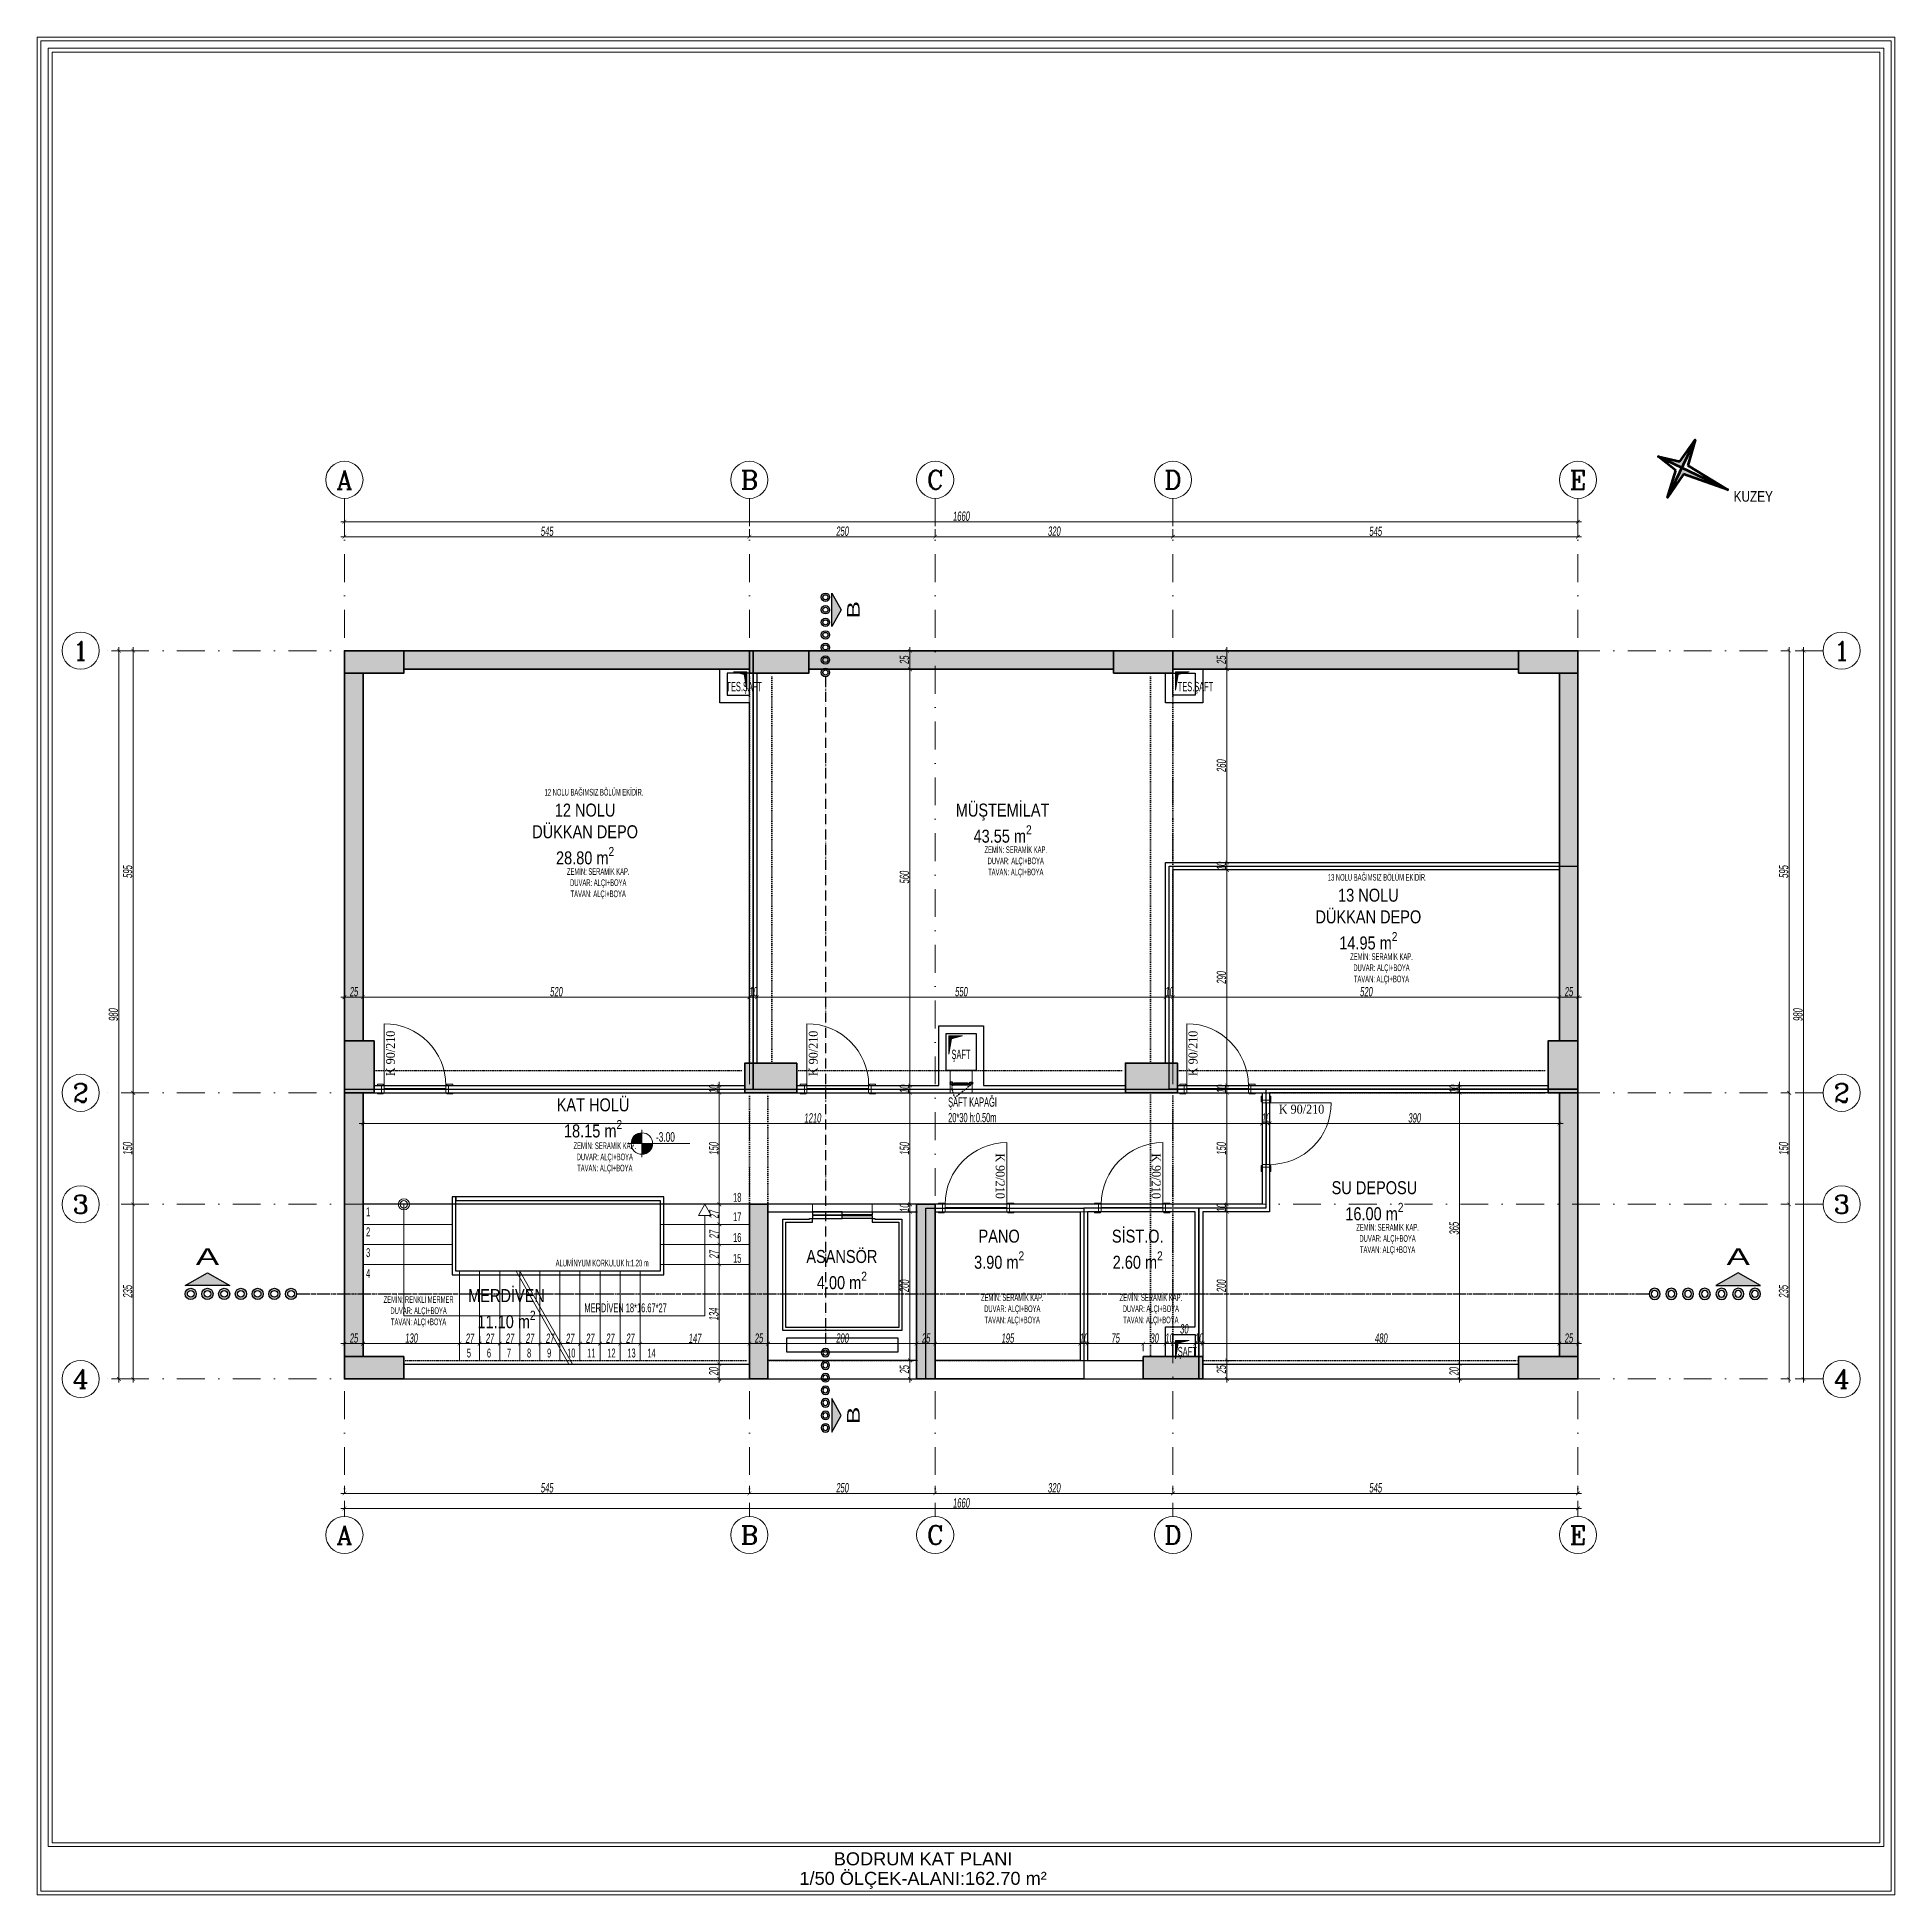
# Model space of a CAD drawing. Header units: millimetres. Extents: x -2145 to 33996, y -835 to 2363.
# Drawn here: x 6346 to 8846, y -835 to 1665 of the extents above; entities that cross this region are included whole.
import ezdxf
from ezdxf.enums import TextEntityAlignment as Align

# ---------------------------------------------------------------- set-up
doc = ezdxf.new("R2010")
doc.units = ezdxf.units.MM
for name, pattern in [('101_TA_921_251_SEC_500&200$0${ Origin Line }', [0]), ('ACAD_ISO06W100', [36, 24, -3, 0, -3, 0, -3, 0, -3]), ('DASHDOT', [1, 0.5, -0.25, 0, -0.25]), ('DOT', [0.25, 0, -0.25]), ('KESIK', [0.325, 0.2, -0.125])]:
    doc.linetypes.add(name, pattern=pattern)
doc.layers.add('ALAN', color=3, linetype='Continuous', lineweight=25, plot=False)
for name, color, linetype, lineweight in [('arcCGDM_antet', 85, 'Continuous', 20), ('EMSAL HESAP', 1, 'Continuous', 30), ('NET_AKS', 251, 'DASHDOT', 9), ('NET_AKS_YAZI', 31, 'DASHDOT', 9), ('NET_DUVAR', 150, 'Continuous', 18), ('NET_KAPI', 35, 'Continuous', 15), ('NET_KESİT_ÇİZİGİSİ', 1, 'Continuous', 30), ('NET_KOLON_TARAMA', 8, 'Continuous', 0), ('NET_MERDİVEN', 212, 'Continuous', 13), ('NET_PLAN_KOT', 100, 'Continuous', 0), ('NET_TAŞIYICI', 1, 'Continuous', 35), ('NET_ÖLÇÜ İÇ', 54, 'Continuous', 9), ('NET_ÖLÇÜ_AKS', 31, 'Continuous', 15), ('T-INCE', 254, 'Continuous', 0)]:
    doc.layers.add(name, color=color, linetype=linetype, lineweight=lineweight)
for name, color, linetype in [('m_doğrama_aluminyum', 105, 'Continuous'), ('Merdiven', 7, 'Continuous'), ('NET_KİRİŞ', 253, 'DOT'), ('NET_POZ', 41, 'Continuous'), ('T-GOR-5', 33, 'Continuous'), ('T-MAH-AD', 7, 'Continuous'), ('text', 7, 'Continuous')]:
    doc.layers.add(name, color=color, linetype=linetype)
doc.styles.add('ARIALTR', font='arial.ttf', dxfattribs={"width": 0.8, "height": 22.5})
doc.styles.add('ARıAL', font='arial.ttf', dxfattribs={"width": 0.7})
doc.styles.add('BODRUM', font='swisscl.ttf', dxfattribs={"width": 0.8, "oblique": 5})
doc.styles.add('DIN', font='arial.ttf', dxfattribs={"width": 0.6})
doc.styles.get("Standard").update_dxf_attribs({"font": 'arial.ttf'})
doc.styles.add('TAks_2', font='ROMANC', dxfattribs={"height": 5})
doc.styles.add('TGS SAYILAR', font='times.ttf', dxfattribs={"width": 0.7})
doc.dimstyles.new('olcu-50', dxfattribs={"dimscale": 0, "dimtxt": 12.5, "dimasz": 5, "dimexe": 10, "dimexo": 10, "dimgap": 1, "dimtad": 1, "dimdec": 1, "dimzin": 12, "dimtxsty": 'BODRUM', "dimblk": 'ARCHTICK', "dimcen": 8, "dimdle": 5, "dimclrd": 256, "dimclre": 256, "dimclrt": 256, "dimadec": 0, "dimazin": 2, "dimtfac": 1, "dimtdec": 1, "dimtix": 1, "dimtmove": 0, "dimatfit": 3, "dimldrblk": 'ARCHTICK', "dimfxl": 15, "dimfxlon": 1, "dimlwd": -1, "dimlwe": -1, "dimarcsym": 0})

msp = doc.modelspace()

# ---------------------------------------------------------------- texts
at = {"layer": 'NET_POZ', "width": 0.5}
for s, height, p in [('TES.ŞAFT', 12.5, (7273.55, 785.12)), ('TES.ŞAFT', 12.5, (7880.92, 785.12)), ('ŞAFT', 12.5, (7576.5, 290.12)), ('ALUMİNYUM KORKULUK h:1.20 m', 9, (7043.77, 11.01)), ('ŞAFT', 12.5, (7880.92, -109.8))]:
    msp.add_text(s, height=height, dxfattribs=at).set_placement(p)
at = {"layer": 'NET_POZ', "style": 'TGS SAYILAR', "width": 0.9}
for rotation, p in [(90, (6827.44, 267.09)), (90, (7396.44, 267.09)), (90, (7907.44, 267.09)), (270, (7636.02, 163.21)), (270, (7846.02, 163.21))]:
    msp.add_text('K 90/210', height=12, rotation=rotation, dxfattribs=at).set_placement(p)
msp.add_text('K 90/210', height=12, dxfattribs=at).set_placement((8016.96, 216.65))
at = {"layer": 'NET_POZ', "transparency": 33554687, "width": 0.5}
for s, p in [('18', (7282.54, 97.96)), ('1', (6788.62, 78.55)), ('17', (7282.54, 71.96)), ('2', (6788.62, 51.55)), ('16', (7282.54, 43.96)), ('3', (6788.62, 23.55)), ('15', (7282.54, 15.96)), ('4', (6788.62, -4.45)), ('MERDİVEN 18*16.67*27', (7082.39, -50.68)), ('5', (6924.22, -111.51)), ('6', (6951.22, -111.51)), ('7', (6978.22, -111.51)), ('8', (7005.22, -111.51)), ('9', (7032.22, -111.51)), ('10', (7059.22, -111.51)), ('11', (7086.22, -111.51)), ('12', (7113.22, -111.51)), ('13', (7140.22, -111.51)), ('14', (7167.22, -111.51))]:
    msp.add_text(s, height=12, dxfattribs=at).set_placement(p)
at = {"layer": 'NET_POZ'}
for s, insert, char_height, width, attachment_point in [('{\\W0.5;12 NOLU BAĞIMSIZ BÖLÜM EKİDİR.}', (7095.33, 644.55), 9, 115.3778, 8), ('{\\W0.5;ZEMİN: SERAMİK KAP.\\PDUVAR: ALÇI+BOYA\\PTAVAN: ALÇI+BOYA}', (7662.93, 534.55), 9, 105.1157, 8), ('{\\W0.5;ZEMİN: SERAMİK KAP.\\PDUVAR: ALÇI+BOYA\\PTAVAN: ALÇI+BOYA}', (7101.06, 505.18), 9, 105.1157, 8), ('{\\W0.5;13 NOLU BAĞIMSIZ BÖLÜM EKİDİR.}', (8149.41, 530.04), 9, 115.3778, 8), ('{\\W0.5;ZEMİN: SERAMİK KAP.\\PDUVAR: ALÇI+BOYA\\PTAVAN: ALÇI+BOYA}', (8155.15, 390.67), 9, 105.1157, 8), ('{\\W0.5;ŞAFT KAPAĞI\\P20*30 h:0.50m }', (7571.97, 238.41), 12.5, 88.7071, 1), ('{\\W0.5;ZEMİN: SERAMİK KAP.\\PDUVAR: ALÇI+BOYA\\PTAVAN: ALÇI+BOYA}', (7109.9, 177.9), 9, 105.1157, 2), ('{\\W0.5;ZEMİN: SERAMİK KAP.\\PDUVAR: ALÇI+BOYA\\PTAVAN: ALÇI+BOYA}', (8163.3, 26.4), 9, 105.1157, 8), ('{\\W0.5;ZEMİN: SERAMİK KAP.\\PDUVAR: ALÇI+BOYA\\PTAVAN: ALÇI+BOYA}', (7658.26, -68.2), 9, 105.1157, 8), ('{\\W0.5;ZEMİN: SERAMİK KAP.\\PDUVAR: ALÇI+BOYA\\PTAVAN: ALÇI+BOYA}', (7844.76, -68.2), 9, 105.1157, 8), ('{\\W0.5;ZEMİN: RENKLİ MERMER \\PDUVAR: ALÇI+BOYA\\PTAVAN: ALÇI+BOYA}', (6859.28, -29.04), 9, 105.1157, 2)]:
    msp.add_mtext(s, dxfattribs=dict(at, insert=insert, char_height=char_height, width=width, attachment_point=attachment_point))
at = {"layer": 'T-MAH-AD', "style": 'ARIALTR'}
for s, insert, char_height, width, attachment_point in [('KUZEY', (8655.45, 1039.96), 14.175, 155.0103, 8), ('KUZEY', (8655.45, 1039.96), 14.175, 155.0103, 8), ('\\A1;12 NOLU DÜKKAN DEPO\\P28.80 m{\\H0.7x;\\S2^ ;}', (7083.36, 633.89), 17.5, 158.0306, 2), ('\\A1;MÜŞTEMİLAT\\P43.55 m{\\H0.7x;\\S2^ ;}', (7645.23, 633.89), 17.5, 121.1216, 2), ('\\A1;13 NOLU DÜKKAN DEPO\\P14.95 m{\\H0.7x;\\S2^ ;}', (8137.45, 519.38), 17.5, 158.0306, 2), ('\\A1;KAT HOLÜ\\P18.15 m{\\H0.7x;\\S2^ ;}', (7094.06, 184.35), 17.5, 103.6096, 8), ('\\A1;SU DEPOSU\\P16.00 m{\\H0.7x;\\S2^ ;}', (8145.59, 125.74), 17.5, 161.7497, 2), ('\\A1;PANO\\P3.90 m{\\H0.7x;\\S2^ ;}', (7640.56, 60.5), 17.5, 121.1216, 2), ('\\A1;SİST.O.\\P2.60 m{\\H0.7x;\\S2^ ;}', (7827.06, 60.5), 17.5, 121.1216, 2), ('\\A1;ASANSÖR\\P4.00 m{\\H0.7x;\\S2^ ;}', (7428.93, -19.74), 17.5, 121.1216, 8), ('\\A1;MERDİVEN\\P11.10 m{\\H0.7x;\\S2^ ;}', (6977.63, -72.33), 17.5, 103.6096, 8)]:
    msp.add_mtext(s, dxfattribs=dict(at, insert=insert, char_height=char_height, width=width, attachment_point=attachment_point))
at = {"layer": 'text', "linetype": 'Continuous', "insert": (7538.23, -777.46), "char_height": 17.5, "width": 396.5028, "attachment_point": 2, "line_spacing_factor": 0.9}
msp.add_mtext('\\A1;BODRUM KAT PLANI\\P1/50 ÖLÇEK-ALANI:162.70 m²', dxfattribs=at)

# ---------------------------------------------------------------- blocks, each defined once
blk = doc.blocks.new('İŞRT - KES YER')
at = {"layer": 'NET_KESİT_ÇİZİGİSİ'}
h = blk.add_hatch(color=251, dxfattribs=at)
h.dxf.hatch_style = 1
h.paths.add_polyline_path([(0, 0), (40, -23.1), (-40, -23.1)])
h = blk.add_hatch(color=256, dxfattribs=at)
h.dxf.hatch_style = 1
h.paths.add_polyline_path([(160, -38.1, -1), (140, -38.1, -1)])
h.paths.add_polyline_path([(144, -38.1, 1), (156, -38.1, 1)], flags=16)
h.paths.add_polyline_path([(130, -38.1, -1), (110, -38.1, -1)])
h.paths.add_polyline_path([(114, -38.1, 1), (126, -38.1, 1)], flags=16)
h.paths.add_polyline_path([(100, -38.1, -1), (80, -38.1, -1)])
h.paths.add_polyline_path([(84, -38.1, 1), (96, -38.1, 1)], flags=16)
h.paths.add_polyline_path([(70, -38.1, -1), (50, -38.1, -1)])
h.paths.add_polyline_path([(54, -38.1, 1), (66, -38.1, 1)], flags=16)
h.paths.add_polyline_path([(40, -38.1, -1), (20, -38.1, -1)])
h.paths.add_polyline_path([(24, -38.1, 1), (36, -38.1, 1)], flags=16)
h.paths.add_polyline_path([(10, -38.1, -1), (-10, -38.1, -1)])
h.paths.add_polyline_path([(-6, -38.1, 1), (6, -38.1, 1)], flags=16)
h.paths.add_polyline_path([(-20, -38.1, -1), (-40, -38.1, -1)])
h.paths.add_polyline_path([(-36, -38.1, 1), (-24, -38.1, 1)], flags=16)
blk.add_lwpolyline([(0, 0), (40, -23.1), (-40, -23.1)], close=True, dxfattribs=at)
for centre, radius in [((-30, -38.1), 10), ((-30, -38.1), 6), ((0, -38.1), 10), ((0, -38.1), 6), ((30, -38.1), 10), ((30, -38.1), 6), ((60, -38.1), 10), ((60, -38.1), 6), ((90, -38.1), 10), ((90, -38.1), 6), ((120, -38.1), 10), ((120, -38.1), 6), ((150, -38.1), 10), ((150, -38.1), 6)]:
    blk.add_circle(centre, radius, dxfattribs=at)
blk = doc.blocks.new('*U1585')
at = {"layer": 'NET_KESİT_ÇİZİGİSİ', "linetype": 'ACAD_ISO06W100'}
blk.add_lwpolyline([(2626.7, 0), (200, 0)], dxfattribs=at)
at = {"layer": 'NET_KESİT_ÇİZİGİSİ'}
blk.add_blockref('İŞRT - KES YER', (40, 38.1), dxfattribs=at)
at = {"layer": 'NET_KESİT_ÇİZİGİSİ', "xscale": -1}
blk.add_blockref('İŞRT - KES YER', (2786.7, 38.1), dxfattribs=at)
at = {"layer": 'NET_KESİT_ÇİZİGİSİ', "style": 'ARıAL', "width": 1.5}
for tag, p in [('KESİTSOL', (40, 66.8)), ('KESİTSAĞ', (2786.7, 66.8))]:
    blk.add_attdef(tag, text='', height=30, dxfattribs=at).set_placement(p, align=Align.MIDDLE_CENTER)
blk = doc.blocks.new('A$C6CC27A50')
at = {"layer": 'NET_DUVAR', "true_color": 0x939598}
h = blk.add_hatch(color=252, dxfattribs=at)
h.dxf.hatch_style = 1
h.paths.add_polyline_path([(-24.8, 3), (-2.9, 3), (-2.9, 19.2), (-6.3, 6.1)])
at = {"layer": 'NET_DUVAR', "color": 251, "true_color": 0x636466}
for p, q in [((-6.3, 6.1), (-24.8, 3)), ((-24.8, 3), (-2.9, 3)), ((-2.9, 19.2), (-6.3, 6.1)), ((-2.9, 3), (-2.9, 19.2))]:
    blk.add_line(p, q, dxfattribs=at)
blk = doc.blocks.new('A$Cec846f78')
at = {"layer": 'NET_TAŞIYICI'}
for points in [[(-1580, 980), (-1580, 950), (-1660, 950), (-1660, 980)], [(-1035, 980), (-1035, 950), (-1115, 950), (-1115, 980)], [(-625, 950), (-625, 980), (-545, 980), (-545, 950)], [(-80, 950), (-80, 980), (0, 980), (0, 950)], [(-1620, 455), (-1620, 385), (-1660, 385), (-1660, 455)], [(-40, 385), (-40, 455), (0, 455), (0, 385)], [(-1051, 425), (-1051, 385), (-1121, 385), (-1121, 425)], [(-609, 385), (-609, 425), (-539, 425), (-539, 385)], [(-1115, 0), (-1115, 235), (-1090, 235), (-1090, 225), (-1090, 0)], [(-890, 0), (-890, 225), (-890, 235), (-865, 235), (-865, 0)], [(-1580, 30), (-1580, 0), (-1660, 0), (-1660, 30)], [(-585, 0), (-585, 30), (-505, 30), (-505, 0)], [(-80, 0), (-80, 30), (0, 30), (0, 0)]]:
    blk.add_lwpolyline(points, close=True, dxfattribs=at)
blk = doc.blocks.new('A$Ca5374770')
at = {"layer": 'NET_KOLON_TARAMA'}
h = blk.add_hatch(dxfattribs=at)
h.set_pattern_fill('ANSI33', color=256)
h.paths.add_polyline_path([(1115, 0), (1115, 235), (1090, 235), (1090, 225), (1090, 0)])
h.paths.add_polyline_path([(890, 0), (890, 225), (890, 235), (865, 235), (865, 0)])
h.paths.add_polyline_path([(1580, 30), (1580, 0), (1660, 0), (1660, 30)])
h.paths.add_polyline_path([(1620, 455), (1620, 385), (1660, 385), (1660, 455)])
h.paths.add_polyline_path([(80, 950), (80, 980), (0, 980), (0, 950)])
h.paths.add_polyline_path([(1580, 980), (1580, 950), (1660, 950), (1660, 980)])
h.paths.add_polyline_path([(1035, 980), (1035, 950), (1115, 950), (1115, 980)])
h.paths.add_polyline_path([(625, 950), (625, 980), (545, 980), (545, 950)])
h.paths.add_polyline_path([(80, 0), (80, 30), (0, 30), (0, 0)])
h.paths.add_polyline_path([(1051, 425), (1051, 385), (1121, 385), (1121, 425)])
h.paths.add_polyline_path([(609, 385), (609, 425), (539, 425), (539, 385)])
h.paths.add_polyline_path([(585, 0), (585, 30), (505, 30), (505, 0)])
h.paths.add_polyline_path([(40, 385), (40, 455), (0, 455), (0, 385)])
at = {"layer": 'NET_TAŞIYICI', "xscale": -1}
blk.add_blockref('A$Cec846f78', (0, 0), dxfattribs=at)
blk = doc.blocks.new('*U618')
for points in [[(0, -4), (0, 0), (-40, 0), (-40, -4)], [(0, -4), (0, 0), (40, 0), (40, -4)], [(0, -9), (0, -5), (-40, -5), (-40, -9)], [(0, -9), (0, -5), (40, -5), (40, -9)], [(75, -170), (-75, -170), (-75, -188.4), (75, -188.4)]]:
    blk.add_lwpolyline(points, close=True)
for points in [[(40, -9), (44, -9), (44, -10), (80, -10), (80, -160), (-80, -160), (-80, -10), (-44, -10), (-44, -9), (-40, -9)], [(40, -9), (40, -14), (76, -14), (76, -156), (-76, -156), (-76, -14), (-40, -14), (-40, -9)]]:
    blk.add_lwpolyline(points)
blk = doc.blocks.new('KOTLAR')
h = blk.add_hatch(color=256)
h.dxf.hatch_style = 1
h.paths.add_polyline_path([(0, 0), (0, 13, 0.414214), (-13, 0)])
h.paths.add_polyline_path([(0, -13, 0.414214), (13, 0), (0, 0)])
h.paths.add_polyline_path([(65.5, -11.3), (21.4, -11.3), (21.4, -29.9), (65.5, -29.9)], flags=9)
at = {"extrusion": (2.84e-14, 0.225686, 0.9742)}
for p, q in [((-17.2, 0), (58.1, 0)), ((0, 16.5), (0, -16.5))]:
    blk.add_line(p, q, dxfattribs=at)
blk.add_circle((0, 0), 13)
at = {"extrusion": (2.84e-14, 0.225686, 0.9742), "style": 'DIN', "width": 0.6}
for tag, p in [('INCE KOT', (-17.1, -2.1, 0.5)), ('KABA KOT', (-18.3, 14.2, -3.3))]:
    blk.add_attdef(tag, p, '', height=12, rotation=180, dxfattribs=at)
blk = doc.blocks.new('*U634')
at = {"layer": 'NET_KESİT_ÇİZİGİSİ', "linetype": 'ACAD_ISO06W100'}
blk.add_lwpolyline([(1807.3, 0), (200, 0)], dxfattribs=at)
at = {"layer": 'NET_KESİT_ÇİZİGİSİ'}
blk.add_blockref('İŞRT - KES YER', (40, 38.1), dxfattribs=at)
at = {"layer": 'NET_KESİT_ÇİZİGİSİ', "xscale": -1}
blk.add_blockref('İŞRT - KES YER', (1967.3, 38.1), dxfattribs=at)
at = {"layer": 'NET_KESİT_ÇİZİGİSİ', "style": 'ARıAL', "width": 1.5}
for tag, p in [('KESİTSOL', (40, 66.8)), ('KESİTSAĞ', (1967.3, 66.8))]:
    blk.add_attdef(tag, text='', height=30, dxfattribs=at).set_placement(p, align=Align.MIDDLE_CENTER)
blk = doc.blocks.new('A$C6BB35773')
at = {"layer": 'NET_TAŞIYICI', "linetype": 'Continuous', "lineweight": 70}
h = blk.add_hatch(color=256, dxfattribs=at)
h.paths.add_polyline_path([(-68, 0), (0, 0), (-0.1, 80.8), (-11.3, 12.6)])
h.paths.add_polyline_path([(0, 0), (134.6, 0), (11.3, -12.3), (0.1, -84.8)])
for p, q in [((-0.1, 80.8), (0.1, -84.8)), ((134.6, 0), (-68, 0))]:
    blk.add_line(p, q, dxfattribs=at)
for points in [[(-11.3, 12.6), (-0.1, 80.8), (11.3, 12.6)], [(-11.3, -12.4), (-68, 0), (-11.3, 12.6)], [(11.3, 12.6), (132.6, 0), (11.3, -12.3)], [(11.3, -12.3), (0.1, -84.8), (-11.3, -12.4)]]:
    blk.add_lwpolyline(points, dxfattribs=at)
blk = doc.blocks.new('*U614')
blk.add_line((-3.5, 0), (-3.5, -83))
for points in [[(-95.7, 10), (-87.7, 10), (-87.7, 11.5), (-95.7, 11.5)], [(-86.5, 0), (-90, 0), (-90, 10), (-86.5, 10)], [(-86.5, 4.1), (-3.5, 4.1), (-3.5, 0), (-86.5, 0)], [(-3.5, 0), (0, 0), (0, 10), (-3.5, 10)], [(5.7, 10), (-2.3, 10), (-2.3, 11.5), (5.7, 11.5)], [(-95.7, 0), (-87.7, 0), (-87.7, -1.5), (-95.7, -1.5)], [(5.7, 0), (-2.3, 0), (-2.3, -1.5), (5.7, -1.5)]]:
    blk.add_lwpolyline(points, close=True)
blk.add_lwpolyline([(-85.5, 10), (-4.5, 10)])
blk.add_arc((-3.5, 0), 83, 180, 270)
blk = doc.blocks.new('*U636')
blk.add_line((-3.5, 0), (-3.5, 83))
for points in [[(-95.7, 0), (-87.7, 0), (-87.7, 1.5), (-95.7, 1.5)], [(-86.5, 0), (-90, 0), (-90, -10), (-86.5, -10)], [(-86.5, -4.1), (-3.5, -4.1), (-3.5, 0), (-86.5, 0)], [(-3.5, 0), (0, 0), (0, -10), (-3.5, -10)], [(5.7, 0), (-2.3, 0), (-2.3, 1.5), (5.7, 1.5)], [(-95.7, -10), (-87.7, -10), (-87.7, -11.5), (-95.7, -11.5)], [(5.7, -10), (-2.3, -10), (-2.3, -11.5), (5.7, -11.5)]]:
    blk.add_lwpolyline(points, close=True)
blk.add_lwpolyline([(-85.5, -10), (-4.5, -10)])
blk.add_arc((-3.5, 0), 83, 90, 180)
blk = doc.blocks.new('_ArchTick')
at = {"color": 0, "linetype": 'ByBlock', "const_width": 0.15}
blk.add_lwpolyline([(-0.5, -0.5), (0.5, 0.5)], dxfattribs=at)
blk = doc.blocks.new('*D1567')
at = {"layer": 'Defpoints', "color": 0, "transparency": 16777216}
for p in [(-830, 153.4), (-285, 153.4), (-285, 153.4)]:
    blk.add_point(p, dxfattribs=at)
at = {"layer": 'NET_ÖLÇÜ_AKS', "transparency": 16777216}
for p, q in [((-835, 153.4), (-280, 153.4)), ((-830, 153.4), (-830, 163.4)), ((-285, 153.4), (-285, 163.4))]:
    blk.add_line(p, q, dxfattribs=at)
at = {"layer": 'NET_ÖLÇÜ_AKS', "transparency": 16777216, "xscale": 5, "yscale": 5, "zscale": 5, "rotation": 180}
blk.add_blockref('_ArchTick', (-830, 153.4), dxfattribs=at)
at = {"layer": 'NET_ÖLÇÜ_AKS', "transparency": 16777216, "xscale": 5, "yscale": 5, "zscale": 5}
blk.add_blockref('_ArchTick', (-285, 153.4), dxfattribs=at)
at = {"layer": 'NET_ÖLÇÜ_AKS', "transparency": 16777216, "insert": (-557.5, 160.7), "char_height": 12.5, "attachment_point": 5, "style": 'BODRUM'}
blk.add_mtext('545', dxfattribs=at)
blk = doc.blocks.new('*D1568')
at = {"layer": 'Defpoints', "color": 0, "transparency": 16777216}
for p in [(-285, 153.4), (-35, 153.4), (-35, 153.4)]:
    blk.add_point(p, dxfattribs=at)
at = {"layer": 'NET_ÖLÇÜ_AKS', "transparency": 16777216}
for p, q in [((-290, 153.4), (-30, 153.4)), ((-285, 153.4), (-285, 163.4)), ((-35, 153.4), (-35, 163.4))]:
    blk.add_line(p, q, dxfattribs=at)
at = {"layer": 'NET_ÖLÇÜ_AKS', "transparency": 16777216, "xscale": 5, "yscale": 5, "zscale": 5, "rotation": 180}
blk.add_blockref('_ArchTick', (-285, 153.4), dxfattribs=at)
at = {"layer": 'NET_ÖLÇÜ_AKS', "transparency": 16777216, "xscale": 5, "yscale": 5, "zscale": 5}
blk.add_blockref('_ArchTick', (-35, 153.4), dxfattribs=at)
at = {"layer": 'NET_ÖLÇÜ_AKS', "transparency": 16777216, "insert": (-160, 160.8), "char_height": 12.5, "attachment_point": 5, "style": 'BODRUM'}
blk.add_mtext('250', dxfattribs=at)
blk = doc.blocks.new('*D1569')
at = {"layer": 'Defpoints', "color": 0, "transparency": 16777216}
for p in [(-35, 153.4), (285, 153.4), (285, 153.4)]:
    blk.add_point(p, dxfattribs=at)
at = {"layer": 'NET_ÖLÇÜ_AKS', "transparency": 16777216}
for p, q in [((-40, 153.4), (290, 153.4)), ((-35, 153.4), (-35, 163.4)), ((285, 153.4), (285, 163.4))]:
    blk.add_line(p, q, dxfattribs=at)
at = {"layer": 'NET_ÖLÇÜ_AKS', "transparency": 16777216, "xscale": 5, "yscale": 5, "zscale": 5, "rotation": 180}
blk.add_blockref('_ArchTick', (-35, 153.4), dxfattribs=at)
at = {"layer": 'NET_ÖLÇÜ_AKS', "transparency": 16777216, "xscale": 5, "yscale": 5, "zscale": 5}
blk.add_blockref('_ArchTick', (285, 153.4), dxfattribs=at)
at = {"layer": 'NET_ÖLÇÜ_AKS', "transparency": 16777216, "insert": (125, 160.8), "char_height": 12.5, "attachment_point": 5, "style": 'BODRUM'}
blk.add_mtext('320', dxfattribs=at)
blk = doc.blocks.new('*D1570')
at = {"layer": 'Defpoints', "color": 0, "transparency": 16777216}
for p in [(285, 153.4), (830, 153.4), (830, 153.4)]:
    blk.add_point(p, dxfattribs=at)
at = {"layer": 'NET_ÖLÇÜ_AKS', "transparency": 16777216}
for p, q in [((280, 153.4), (835, 153.4)), ((285, 153.4), (285, 163.4)), ((830, 153.4), (830, 163.4))]:
    blk.add_line(p, q, dxfattribs=at)
at = {"layer": 'NET_ÖLÇÜ_AKS', "transparency": 16777216, "xscale": 5, "yscale": 5, "zscale": 5, "rotation": 180}
blk.add_blockref('_ArchTick', (285, 153.4), dxfattribs=at)
at = {"layer": 'NET_ÖLÇÜ_AKS', "transparency": 16777216, "xscale": 5, "yscale": 5, "zscale": 5}
blk.add_blockref('_ArchTick', (830, 153.4), dxfattribs=at)
at = {"layer": 'NET_ÖLÇÜ_AKS', "transparency": 16777216, "insert": (557.5, 160.7), "char_height": 12.5, "attachment_point": 5, "style": 'BODRUM'}
blk.add_mtext('545', dxfattribs=at)
blk = doc.blocks.new('*D1571')
at = {"layer": 'Defpoints', "color": 0, "transparency": 16777216}
for p in [(-830, 153.4), (830, 173.6), (830, 153.4)]:
    blk.add_point(p, dxfattribs=at)
at = {"layer": 'NET_ÖLÇÜ_AKS', "transparency": 16777216}
for p, q in [((-830, 163.4), (-830, 183.6)), ((830, 163.4), (830, 183.6)), ((-835, 173.6), (835, 173.6))]:
    blk.add_line(p, q, dxfattribs=at)
at = {"layer": 'NET_ÖLÇÜ_AKS', "transparency": 16777216, "xscale": 5, "yscale": 5, "zscale": 5, "rotation": 180}
blk.add_blockref('_ArchTick', (-830, 173.6), dxfattribs=at)
at = {"layer": 'NET_ÖLÇÜ_AKS', "transparency": 16777216, "xscale": 5, "yscale": 5, "zscale": 5}
blk.add_blockref('_ArchTick', (830, 173.6), dxfattribs=at)
at = {"layer": 'NET_ÖLÇÜ_AKS', "transparency": 16777216, "insert": (0, 181), "char_height": 12.5, "attachment_point": 5, "style": 'BODRUM'}
blk.add_mtext('1660', dxfattribs=at)
blk = doc.blocks.new('*D1572')
at = {"layer": 'Defpoints', "color": 0, "transparency": 16777216}
for p in [(-1114.3, -745), (-1114.3, -745), (-1114.3, -980)]:
    blk.add_point(p, dxfattribs=at)
at = {"layer": 'NET_ÖLÇÜ_AKS', "transparency": 16777216}
for p, q in [((-1114.3, -985), (-1114.3, -740)), ((-1114.3, -745), (-1104.3, -745)), ((-1114.3, -980), (-1104.3, -980))]:
    blk.add_line(p, q, dxfattribs=at)
at = {"layer": 'NET_ÖLÇÜ_AKS', "transparency": 16777216, "xscale": 5, "yscale": 5, "zscale": 5}
for p, rotation in [((-1114.3, -745), 90), ((-1114.3, -980), 270)]:
    blk.add_blockref('_ArchTick', p, dxfattribs=dict(at, rotation=rotation))
at = {"layer": 'NET_ÖLÇÜ_AKS', "transparency": 16777216, "insert": (-1121.7, -862.5), "char_height": 12.5, "attachment_point": 5, "rotation": 90, "style": 'BODRUM'}
blk.add_mtext('235', dxfattribs=at)
blk = doc.blocks.new('*D1573')
at = {"layer": 'Defpoints', "color": 0, "transparency": 16777216}
for p in [(-1114.3, -595), (-1114.3, -595), (-1114.3, -745)]:
    blk.add_point(p, dxfattribs=at)
at = {"layer": 'NET_ÖLÇÜ_AKS', "transparency": 16777216}
for p, q in [((-1114.3, -750), (-1114.3, -590)), ((-1114.3, -595), (-1104.3, -595)), ((-1114.3, -745), (-1104.3, -745))]:
    blk.add_line(p, q, dxfattribs=at)
at = {"layer": 'NET_ÖLÇÜ_AKS', "transparency": 16777216, "xscale": 5, "yscale": 5, "zscale": 5}
for p, rotation in [((-1114.3, -595), 90), ((-1114.3, -745), 270)]:
    blk.add_blockref('_ArchTick', p, dxfattribs=dict(at, rotation=rotation))
at = {"layer": 'NET_ÖLÇÜ_AKS', "transparency": 16777216, "insert": (-1121.7, -670), "char_height": 12.5, "attachment_point": 5, "rotation": 90, "style": 'BODRUM'}
blk.add_mtext('150', dxfattribs=at)
blk = doc.blocks.new('*D1574')
at = {"layer": 'Defpoints', "color": 0, "transparency": 16777216}
for p in [(-1114.3, 0), (-1114.3, 0), (-1114.3, -595)]:
    blk.add_point(p, dxfattribs=at)
at = {"layer": 'NET_ÖLÇÜ_AKS', "transparency": 16777216}
for p, q in [((-1114.3, -600), (-1114.3, 5)), ((-1114.3, 0), (-1104.3, 0)), ((-1114.3, -595), (-1104.3, -595))]:
    blk.add_line(p, q, dxfattribs=at)
at = {"layer": 'NET_ÖLÇÜ_AKS', "transparency": 16777216, "xscale": 5, "yscale": 5, "zscale": 5}
for p, rotation in [((-1114.3, 0), 90), ((-1114.3, -595), 270)]:
    blk.add_blockref('_ArchTick', p, dxfattribs=dict(at, rotation=rotation))
at = {"layer": 'NET_ÖLÇÜ_AKS', "transparency": 16777216, "insert": (-1121.7, -297.5), "char_height": 12.5, "attachment_point": 5, "rotation": 90, "style": 'BODRUM'}
blk.add_mtext('595', dxfattribs=at)
blk = doc.blocks.new('*D1575')
at = {"layer": 'Defpoints', "color": 0, "transparency": 16777216}
for p in [(-1133.5, 0), (-1114.3, 0), (-1114.3, -980)]:
    blk.add_point(p, dxfattribs=at)
at = {"layer": 'NET_ÖLÇÜ_AKS', "transparency": 16777216}
for p, q in [((-1133.5, -985), (-1133.5, 5)), ((-1124.3, 0), (-1143.5, 0)), ((-1124.3, -980), (-1143.5, -980))]:
    blk.add_line(p, q, dxfattribs=at)
at = {"layer": 'NET_ÖLÇÜ_AKS', "transparency": 16777216, "xscale": 5, "yscale": 5, "zscale": 5}
for p, rotation in [((-1133.5, 0), 90), ((-1133.5, -980), 270)]:
    blk.add_blockref('_ArchTick', p, dxfattribs=dict(at, rotation=rotation))
at = {"layer": 'NET_ÖLÇÜ_AKS', "transparency": 16777216, "insert": (-1140.9, -490), "char_height": 12.5, "attachment_point": 5, "rotation": 90, "style": 'BODRUM'}
blk.add_mtext('980', dxfattribs=at)
blk = doc.blocks.new('*D1576')
at = {"layer": 'Defpoints', "color": 0, "transparency": 16777216}
for p in [(-830, -1134), (-285, -1134), (-285, -1134)]:
    blk.add_point(p, dxfattribs=at)
at = {"layer": 'NET_ÖLÇÜ_AKS', "transparency": 16777216}
for p, q in [((-830, -1134), (-830, -1124)), ((-285, -1134), (-285, -1124)), ((-835, -1134), (-280, -1134))]:
    blk.add_line(p, q, dxfattribs=at)
at = {"layer": 'NET_ÖLÇÜ_AKS', "transparency": 16777216, "xscale": 5, "yscale": 5, "zscale": 5, "rotation": 180}
blk.add_blockref('_ArchTick', (-830, -1134), dxfattribs=at)
at = {"layer": 'NET_ÖLÇÜ_AKS', "transparency": 16777216, "xscale": 5, "yscale": 5, "zscale": 5}
blk.add_blockref('_ArchTick', (-285, -1134), dxfattribs=at)
at = {"layer": 'NET_ÖLÇÜ_AKS', "transparency": 16777216, "insert": (-557.5, -1126.6), "char_height": 12.5, "attachment_point": 5, "style": 'BODRUM'}
blk.add_mtext('545', dxfattribs=at)
blk = doc.blocks.new('*D1577')
at = {"layer": 'Defpoints', "color": 0, "transparency": 16777216}
for p in [(-285, -1134), (-35, -1134), (-35, -1134)]:
    blk.add_point(p, dxfattribs=at)
at = {"layer": 'NET_ÖLÇÜ_AKS', "transparency": 16777216}
for p, q in [((-285, -1134), (-285, -1124)), ((-35, -1134), (-35, -1124)), ((-290, -1134), (-30, -1134))]:
    blk.add_line(p, q, dxfattribs=at)
at = {"layer": 'NET_ÖLÇÜ_AKS', "transparency": 16777216, "xscale": 5, "yscale": 5, "zscale": 5, "rotation": 180}
blk.add_blockref('_ArchTick', (-285, -1134), dxfattribs=at)
at = {"layer": 'NET_ÖLÇÜ_AKS', "transparency": 16777216, "xscale": 5, "yscale": 5, "zscale": 5}
blk.add_blockref('_ArchTick', (-35, -1134), dxfattribs=at)
at = {"layer": 'NET_ÖLÇÜ_AKS', "transparency": 16777216, "insert": (-160, -1126.6), "char_height": 12.5, "attachment_point": 5, "style": 'BODRUM'}
blk.add_mtext('250', dxfattribs=at)
blk = doc.blocks.new('*D1578')
at = {"layer": 'Defpoints', "color": 0, "transparency": 16777216}
for p in [(-35, -1134), (285, -1134), (285, -1134)]:
    blk.add_point(p, dxfattribs=at)
at = {"layer": 'NET_ÖLÇÜ_AKS', "transparency": 16777216}
for p, q in [((-35, -1134), (-35, -1124)), ((285, -1134), (285, -1124)), ((-40, -1134), (290, -1134))]:
    blk.add_line(p, q, dxfattribs=at)
at = {"layer": 'NET_ÖLÇÜ_AKS', "transparency": 16777216, "xscale": 5, "yscale": 5, "zscale": 5, "rotation": 180}
blk.add_blockref('_ArchTick', (-35, -1134), dxfattribs=at)
at = {"layer": 'NET_ÖLÇÜ_AKS', "transparency": 16777216, "xscale": 5, "yscale": 5, "zscale": 5}
blk.add_blockref('_ArchTick', (285, -1134), dxfattribs=at)
at = {"layer": 'NET_ÖLÇÜ_AKS', "transparency": 16777216, "insert": (125, -1126.6), "char_height": 12.5, "attachment_point": 5, "style": 'BODRUM'}
blk.add_mtext('320', dxfattribs=at)
blk = doc.blocks.new('*D1579')
at = {"layer": 'Defpoints', "color": 0, "transparency": 16777216}
for p in [(285, -1134), (830, -1134), (830, -1134)]:
    blk.add_point(p, dxfattribs=at)
at = {"layer": 'NET_ÖLÇÜ_AKS', "transparency": 16777216}
for p, q in [((285, -1134), (285, -1124)), ((830, -1134), (830, -1124)), ((280, -1134), (835, -1134))]:
    blk.add_line(p, q, dxfattribs=at)
at = {"layer": 'NET_ÖLÇÜ_AKS', "transparency": 16777216, "xscale": 5, "yscale": 5, "zscale": 5, "rotation": 180}
blk.add_blockref('_ArchTick', (285, -1134), dxfattribs=at)
at = {"layer": 'NET_ÖLÇÜ_AKS', "transparency": 16777216, "xscale": 5, "yscale": 5, "zscale": 5}
blk.add_blockref('_ArchTick', (830, -1134), dxfattribs=at)
at = {"layer": 'NET_ÖLÇÜ_AKS', "transparency": 16777216, "insert": (557.5, -1126.6), "char_height": 12.5, "attachment_point": 5, "style": 'BODRUM'}
blk.add_mtext('545', dxfattribs=at)
blk = doc.blocks.new('*D1580')
at = {"layer": 'Defpoints', "color": 0, "transparency": 16777216}
for p in [(-830, -1134), (830, -1134), (830, -1154.3)]:
    blk.add_point(p, dxfattribs=at)
at = {"layer": 'NET_ÖLÇÜ_AKS', "transparency": 16777216}
for p, q in [((-830, -1144), (-830, -1164.3)), ((830, -1144), (830, -1164.3)), ((-835, -1154.3), (835, -1154.3))]:
    blk.add_line(p, q, dxfattribs=at)
at = {"layer": 'NET_ÖLÇÜ_AKS', "transparency": 16777216, "xscale": 5, "yscale": 5, "zscale": 5, "rotation": 180}
blk.add_blockref('_ArchTick', (-830, -1154.3), dxfattribs=at)
at = {"layer": 'NET_ÖLÇÜ_AKS', "transparency": 16777216, "xscale": 5, "yscale": 5, "zscale": 5}
blk.add_blockref('_ArchTick', (830, -1154.3), dxfattribs=at)
at = {"layer": 'NET_ÖLÇÜ_AKS', "transparency": 16777216, "insert": (0, -1146.9), "char_height": 12.5, "attachment_point": 5, "style": 'BODRUM'}
blk.add_mtext('1660', dxfattribs=at)
blk = doc.blocks.new('*D1581')
at = {"layer": 'Defpoints', "color": 0, "transparency": 16777216}
for p in [(1114.3, -745), (1114.3, -745), (1114.3, -980)]:
    blk.add_point(p, dxfattribs=at)
at = {"layer": 'NET_ÖLÇÜ_AKS', "transparency": 16777216}
for p, q in [((1114.3, -745), (1104.3, -745)), ((1114.3, -985), (1114.3, -740)), ((1114.3, -980), (1104.3, -980))]:
    blk.add_line(p, q, dxfattribs=at)
at = {"layer": 'NET_ÖLÇÜ_AKS', "transparency": 16777216, "xscale": 5, "yscale": 5, "zscale": 5}
for p, rotation in [((1114.3, -745), 90), ((1114.3, -980), 270)]:
    blk.add_blockref('_ArchTick', p, dxfattribs=dict(at, rotation=rotation))
at = {"layer": 'NET_ÖLÇÜ_AKS', "transparency": 16777216, "insert": (1106.8, -862.5), "char_height": 12.5, "attachment_point": 5, "rotation": 90, "style": 'BODRUM'}
blk.add_mtext('235', dxfattribs=at)
blk = doc.blocks.new('*D1582')
at = {"layer": 'Defpoints', "color": 0, "transparency": 16777216}
for p in [(1114.3, -595), (1114.3, -595), (1114.3, -745)]:
    blk.add_point(p, dxfattribs=at)
at = {"layer": 'NET_ÖLÇÜ_AKS', "transparency": 16777216}
for p, q in [((1114.3, -595), (1104.3, -595)), ((1114.3, -750), (1114.3, -590)), ((1114.3, -745), (1104.3, -745))]:
    blk.add_line(p, q, dxfattribs=at)
at = {"layer": 'NET_ÖLÇÜ_AKS', "transparency": 16777216, "xscale": 5, "yscale": 5, "zscale": 5}
for p, rotation in [((1114.3, -595), 90), ((1114.3, -745), 270)]:
    blk.add_blockref('_ArchTick', p, dxfattribs=dict(at, rotation=rotation))
at = {"layer": 'NET_ÖLÇÜ_AKS', "transparency": 16777216, "insert": (1106.9, -670), "char_height": 12.5, "attachment_point": 5, "rotation": 90, "style": 'BODRUM'}
blk.add_mtext('150', dxfattribs=at)
blk = doc.blocks.new('*D1583')
at = {"layer": 'Defpoints', "color": 0, "transparency": 16777216}
for p in [(1114.3, 0), (1114.3, 0), (1114.3, -595)]:
    blk.add_point(p, dxfattribs=at)
at = {"layer": 'NET_ÖLÇÜ_AKS', "transparency": 16777216}
for p, q in [((1114.3, -600), (1114.3, 5)), ((1114.3, 0), (1104.3, 0)), ((1114.3, -595), (1104.3, -595))]:
    blk.add_line(p, q, dxfattribs=at)
at = {"layer": 'NET_ÖLÇÜ_AKS', "transparency": 16777216, "xscale": 5, "yscale": 5, "zscale": 5}
for p, rotation in [((1114.3, 0), 90), ((1114.3, -595), 270)]:
    blk.add_blockref('_ArchTick', p, dxfattribs=dict(at, rotation=rotation))
at = {"layer": 'NET_ÖLÇÜ_AKS', "transparency": 16777216, "insert": (1106.9, -297.5), "char_height": 12.5, "attachment_point": 5, "rotation": 90, "style": 'BODRUM'}
blk.add_mtext('595', dxfattribs=at)
blk = doc.blocks.new('*D1584')
at = {"layer": 'Defpoints', "color": 0, "transparency": 16777216}
for p in [(1114.3, 0), (1133.5, 0), (1114.3, -980)]:
    blk.add_point(p, dxfattribs=at)
at = {"layer": 'NET_ÖLÇÜ_AKS', "transparency": 16777216}
for p, q in [((1133.5, -985), (1133.5, 5)), ((1124.3, 0), (1143.5, 0)), ((1124.3, -980), (1143.5, -980))]:
    blk.add_line(p, q, dxfattribs=at)
at = {"layer": 'NET_ÖLÇÜ_AKS', "transparency": 16777216, "xscale": 5, "yscale": 5, "zscale": 5}
for p, rotation in [((1133.5, 0), 90), ((1133.5, -980), 270)]:
    blk.add_blockref('_ArchTick', p, dxfattribs=dict(at, rotation=rotation))
at = {"layer": 'NET_ÖLÇÜ_AKS', "transparency": 16777216, "insert": (1126.1, -490), "char_height": 12.5, "attachment_point": 5, "rotation": 90, "style": 'BODRUM'}
blk.add_mtext('980', dxfattribs=at)
blk = doc.blocks.new('A$C5ec6af74')
at = {"layer": 'NET_AKS', "ltscale": 75}
for p, q in [((-865, 1185), (-865, -185)), ((-320, 1185), (-320, -185)), ((-70, 1185), (-70, -185)), ((250, 1185), (250, -185)), ((795, 1185), (795, -185)), ((1125, 980), (-1195, 980)), ((1125, 385), (-1195, 385)), ((1125, 235), (-1195, 235)), ((1125, 0), (-1195, 0))]:
    blk.add_line(p, q, dxfattribs=at)
at = {"layer": 'NET_AKS', "linetype": 'Continuous', "ltscale": 100}
for centre in [(-865, 1210), (-320, 1210), (-70, 1210), (250, 1210), (795, 1210), (-1220, 980), (1150, 980), (-1220, 385), (1150, 385), (-1220, 235), (1150, 235), (-1220, 0), (1150, 0), (-865, -210), (-320, -210), (-70, -210), (250, -210), (795, -210)]:
    blk.add_circle(centre, 25, dxfattribs=at)
at = {"layer": 'NET_AKS_YAZI', "linetype": 'Continuous', "style": 'TAks_2'}
for s, p in [('A', (-865, 1210)), ('B', (-320, 1210)), ('C', (-70, 1210)), ('D', (250, 1210)), ('E', (795, 1210)), ('1', (-1220, 980)), ('1', (1150, 980)), ('2', (-1220, 385)), ('2', (1150, 385)), ('3', (-1220, 235)), ('3', (1150, 235)), ('4', (-1220, 0)), ('4', (1150, 0)), ('A', (-865, -210)), ('B', (-320, -210)), ('C', (-70, -210)), ('D', (250, -210)), ('E', (795, -210))]:
    blk.add_text(s, height=25, dxfattribs=at).set_placement(p, align=Align.MIDDLE_CENTER)
blk = doc.blocks.new('*D726')
at = {"layer": 'Defpoints', "color": 0, "transparency": 16777216}
for p in [(8260.3, -120.4), (8260.3, -120.4), (8260.3, -140.4)]:
    blk.add_point(p, dxfattribs=at)
at = {"layer": 'NET_ÖLÇÜ İÇ', "transparency": 16777216}
for p, q in [((8260.3, -145.4), (8260.3, -115.4)), ((8260.3, -120.4), (8270.3, -120.4)), ((8260.3, -140.4), (8250.3, -140.4))]:
    blk.add_line(p, q, dxfattribs=at)
at = {"layer": 'NET_ÖLÇÜ İÇ', "transparency": 16777216, "xscale": 5, "yscale": 5, "zscale": 5}
for p, rotation in [((8260.3, -120.4), 90), ((8260.3, -140.4), 270)]:
    blk.add_blockref('_ArchTick', p, dxfattribs=dict(at, rotation=rotation))
at = {"layer": 'NET_ÖLÇÜ İÇ', "transparency": 16777216, "insert": (8252.9, -130.4), "char_height": 12.5, "attachment_point": 5, "rotation": 90, "style": 'BODRUM'}
blk.add_mtext('20', dxfattribs=at)
blk = doc.blocks.new('*D727')
at = {"layer": 'Defpoints', "color": 0, "transparency": 16777216}
for p in [(8260.3, 244.6), (8260.3, 244.6), (8260.3, -120.4)]:
    blk.add_point(p, dxfattribs=at)
at = {"layer": 'NET_ÖLÇÜ İÇ', "transparency": 16777216}
for p, q in [((8260.3, -125.4), (8260.3, 249.6)), ((8260.3, 244.6), (8270.3, 244.6)), ((8260.3, -120.4), (8270.3, -120.4))]:
    blk.add_line(p, q, dxfattribs=at)
at = {"layer": 'NET_ÖLÇÜ İÇ', "transparency": 16777216, "xscale": 5, "yscale": 5, "zscale": 5}
for p, rotation in [((8260.3, 244.6), 90), ((8260.3, -120.4), 270)]:
    blk.add_blockref('_ArchTick', p, dxfattribs=dict(at, rotation=rotation))
at = {"layer": 'NET_ÖLÇÜ İÇ', "transparency": 16777216, "insert": (8252.9, 62.1), "char_height": 12.5, "attachment_point": 5, "rotation": 90, "style": 'BODRUM'}
blk.add_mtext('365', dxfattribs=at)
blk = doc.blocks.new('*D728')
at = {"layer": 'Defpoints', "color": 0, "transparency": 16777216}
for p in [(8260.3, 254.6), (8260.3, 254.6), (8260.3, 244.6)]:
    blk.add_point(p, dxfattribs=at)
at = {"layer": 'NET_ÖLÇÜ İÇ', "transparency": 16777216}
for p, q in [((8260.3, 254.6), (8260.3, 259.6)), ((8260.3, 254.6), (8270.3, 254.6)), ((8260.3, 244.6), (8260.3, 254.6)), ((8260.3, 244.6), (8270.3, 244.6)), ((8260.3, 244.6), (8260.3, 239.6))]:
    blk.add_line(p, q, dxfattribs=at)
at = {"layer": 'NET_ÖLÇÜ İÇ', "transparency": 16777216, "xscale": 5, "yscale": 5, "zscale": 5}
for p, rotation in [((8260.3, 254.6), 270), ((8260.3, 244.6), 90)]:
    blk.add_blockref('_ArchTick', p, dxfattribs=dict(at, rotation=rotation))
at = {"layer": 'NET_ÖLÇÜ İÇ', "transparency": 16777216, "insert": (8252.9, 249.6), "char_height": 12.5, "attachment_point": 5, "rotation": 90, "style": 'BODRUM'}
blk.add_mtext('10', dxfattribs=at)
blk = doc.blocks.new('*D729')
at = {"layer": 'Defpoints', "color": 0, "transparency": 16777216}
for p in [(7947.1, -115.4), (7947.1, -115.4), (7947.1, -140.4)]:
    blk.add_point(p, dxfattribs=at)
at = {"layer": 'NET_ÖLÇÜ İÇ', "transparency": 16777216}
for p, q in [((7947.1, -145.4), (7947.1, -110.4)), ((7947.1, -115.4), (7957.1, -115.4)), ((7947.1, -140.4), (7937.1, -140.4))]:
    blk.add_line(p, q, dxfattribs=at)
at = {"layer": 'NET_ÖLÇÜ İÇ', "transparency": 16777216, "xscale": 5, "yscale": 5, "zscale": 5}
for p, rotation in [((7947.1, -115.4), 90), ((7947.1, -140.4), 270)]:
    blk.add_blockref('_ArchTick', p, dxfattribs=dict(at, rotation=rotation))
at = {"layer": 'NET_ÖLÇÜ İÇ', "transparency": 16777216, "insert": (7939.7, -127.9), "char_height": 12.5, "attachment_point": 5, "rotation": 90, "style": 'BODRUM'}
blk.add_mtext('25', dxfattribs=at)
blk = doc.blocks.new('*D730')
at = {"layer": 'Defpoints', "color": 0, "transparency": 16777216}
for p in [(7947.1, 84.6), (7947.1, 84.6), (7947.1, -115.4)]:
    blk.add_point(p, dxfattribs=at)
at = {"layer": 'NET_ÖLÇÜ İÇ', "transparency": 16777216}
for p, q in [((7947.1, -120.4), (7947.1, 89.6)), ((7947.1, 84.6), (7957.1, 84.6)), ((7947.1, -115.4), (7957.1, -115.4))]:
    blk.add_line(p, q, dxfattribs=at)
at = {"layer": 'NET_ÖLÇÜ İÇ', "transparency": 16777216, "xscale": 5, "yscale": 5, "zscale": 5}
for p, rotation in [((7947.1, 84.6), 90), ((7947.1, -115.4), 270)]:
    blk.add_blockref('_ArchTick', p, dxfattribs=dict(at, rotation=rotation))
at = {"layer": 'NET_ÖLÇÜ İÇ', "transparency": 16777216, "insert": (7939.7, -15.4), "char_height": 12.5, "attachment_point": 5, "rotation": 90, "style": 'BODRUM'}
blk.add_mtext('200', dxfattribs=at)
blk = doc.blocks.new('*D731')
at = {"layer": 'Defpoints', "color": 0, "transparency": 16777216}
for p in [(7947.1, 94.6), (7947.1, 94.6), (7947.1, 84.6)]:
    blk.add_point(p, dxfattribs=at)
at = {"layer": 'NET_ÖLÇÜ İÇ', "transparency": 16777216}
for p, q in [((7947.1, 94.6), (7947.1, 99.6)), ((7947.1, 94.6), (7957.1, 94.6)), ((7947.1, 84.6), (7947.1, 94.6)), ((7947.1, 84.6), (7957.1, 84.6)), ((7947.1, 84.6), (7947.1, 79.6))]:
    blk.add_line(p, q, dxfattribs=at)
at = {"layer": 'NET_ÖLÇÜ İÇ', "transparency": 16777216, "xscale": 5, "yscale": 5, "zscale": 5}
for p, rotation in [((7947.1, 94.6), 270), ((7947.1, 84.6), 90)]:
    blk.add_blockref('_ArchTick', p, dxfattribs=dict(at, rotation=rotation))
at = {"layer": 'NET_ÖLÇÜ İÇ', "transparency": 16777216, "insert": (7939.7, 89.6), "char_height": 12.5, "attachment_point": 5, "rotation": 90, "style": 'BODRUM'}
blk.add_mtext('10', dxfattribs=at)
blk = doc.blocks.new('*D732')
at = {"layer": 'Defpoints', "color": 0, "transparency": 16777216}
for p in [(7947.1, 244.6), (7947.1, 244.6), (7947.1, 94.6)]:
    blk.add_point(p, dxfattribs=at)
at = {"layer": 'NET_ÖLÇÜ İÇ', "transparency": 16777216}
for p, q in [((7947.1, 89.6), (7947.1, 249.6)), ((7947.1, 244.6), (7957.1, 244.6)), ((7947.1, 94.6), (7957.1, 94.6))]:
    blk.add_line(p, q, dxfattribs=at)
at = {"layer": 'NET_ÖLÇÜ İÇ', "transparency": 16777216, "xscale": 5, "yscale": 5, "zscale": 5}
for p, rotation in [((7947.1, 244.6), 90), ((7947.1, 94.6), 270)]:
    blk.add_blockref('_ArchTick', p, dxfattribs=dict(at, rotation=rotation))
at = {"layer": 'NET_ÖLÇÜ İÇ', "transparency": 16777216, "insert": (7939.7, 169.6), "char_height": 12.5, "attachment_point": 5, "rotation": 90, "style": 'BODRUM'}
blk.add_mtext('150', dxfattribs=at)
blk = doc.blocks.new('*D733')
at = {"layer": 'Defpoints', "color": 0, "transparency": 16777216}
for p in [(7947.1, 254.6), (7947.1, 254.6), (7947.1, 244.6)]:
    blk.add_point(p, dxfattribs=at)
at = {"layer": 'NET_ÖLÇÜ İÇ', "transparency": 16777216}
for p, q in [((7947.1, 254.6), (7947.1, 259.6)), ((7947.1, 254.6), (7957.1, 254.6)), ((7947.1, 244.6), (7947.1, 254.6)), ((7947.1, 244.6), (7957.1, 244.6)), ((7947.1, 244.6), (7947.1, 239.6))]:
    blk.add_line(p, q, dxfattribs=at)
at = {"layer": 'NET_ÖLÇÜ İÇ', "transparency": 16777216, "xscale": 5, "yscale": 5, "zscale": 5}
for p, rotation in [((7947.1, 254.6), 270), ((7947.1, 244.6), 90)]:
    blk.add_blockref('_ArchTick', p, dxfattribs=dict(at, rotation=rotation))
at = {"layer": 'NET_ÖLÇÜ İÇ', "transparency": 16777216, "insert": (7939.7, 249.6), "char_height": 12.5, "attachment_point": 5, "rotation": 90, "style": 'BODRUM'}
blk.add_mtext('10', dxfattribs=at)
blk = doc.blocks.new('*D734')
at = {"layer": 'Defpoints', "color": 0, "transparency": 16777216}
for p in [(7947.1, 839.6), (7947.1, 839.6), (7947.1, 814.6)]:
    blk.add_point(p, dxfattribs=at)
at = {"layer": 'NET_ÖLÇÜ İÇ', "transparency": 16777216}
for p, q in [((7947.1, 809.6), (7947.1, 844.6)), ((7947.1, 839.6), (7957.1, 839.6)), ((7947.1, 814.6), (7957.1, 814.6))]:
    blk.add_line(p, q, dxfattribs=at)
at = {"layer": 'NET_ÖLÇÜ İÇ', "transparency": 16777216, "xscale": 5, "yscale": 5, "zscale": 5}
for p, rotation in [((7947.1, 839.6), 90), ((7947.1, 814.6), 270)]:
    blk.add_blockref('_ArchTick', p, dxfattribs=dict(at, rotation=rotation))
at = {"layer": 'NET_ÖLÇÜ İÇ', "transparency": 16777216, "insert": (7939.7, 827.1), "char_height": 12.5, "attachment_point": 5, "rotation": 90, "style": 'BODRUM'}
blk.add_mtext('25', dxfattribs=at)
blk = doc.blocks.new('*D735')
at = {"layer": 'Defpoints', "color": 0, "transparency": 16777216}
for p in [(7520.6, -115.4), (7520.6, -115.4), (7520.6, -140.4)]:
    blk.add_point(p, dxfattribs=at)
at = {"layer": 'NET_ÖLÇÜ İÇ', "transparency": 16777216}
for p, q in [((7520.6, -145.4), (7520.6, -110.4)), ((7520.6, -115.4), (7530.6, -115.4)), ((7520.6, -140.4), (7530.6, -140.4))]:
    blk.add_line(p, q, dxfattribs=at)
at = {"layer": 'NET_ÖLÇÜ İÇ', "transparency": 16777216, "xscale": 5, "yscale": 5, "zscale": 5}
for p, rotation in [((7520.6, -115.4), 90), ((7520.6, -140.4), 270)]:
    blk.add_blockref('_ArchTick', p, dxfattribs=dict(at, rotation=rotation))
at = {"layer": 'NET_ÖLÇÜ İÇ', "transparency": 16777216, "insert": (7513.2, -127.9), "char_height": 12.5, "attachment_point": 5, "rotation": 90, "style": 'BODRUM'}
blk.add_mtext('25', dxfattribs=at)
blk = doc.blocks.new('*D736')
at = {"layer": 'Defpoints', "color": 0, "transparency": 16777216}
for p in [(7520.6, 84.6), (7520.6, 84.6), (7520.6, -115.4)]:
    blk.add_point(p, dxfattribs=at)
at = {"layer": 'NET_ÖLÇÜ İÇ', "transparency": 16777216}
for p, q in [((7520.6, -120.4), (7520.6, 89.6)), ((7520.6, 84.6), (7530.6, 84.6)), ((7520.6, -115.4), (7530.6, -115.4))]:
    blk.add_line(p, q, dxfattribs=at)
at = {"layer": 'NET_ÖLÇÜ İÇ', "transparency": 16777216, "xscale": 5, "yscale": 5, "zscale": 5}
for p, rotation in [((7520.6, 84.6), 90), ((7520.6, -115.4), 270)]:
    blk.add_blockref('_ArchTick', p, dxfattribs=dict(at, rotation=rotation))
at = {"layer": 'NET_ÖLÇÜ İÇ', "transparency": 16777216, "insert": (7513.2, -15.4), "char_height": 12.5, "attachment_point": 5, "rotation": 90, "style": 'BODRUM'}
blk.add_mtext('200', dxfattribs=at)
blk = doc.blocks.new('*D737')
at = {"layer": 'Defpoints', "color": 0, "transparency": 16777216}
for p in [(7520.6, 94.6), (7520.6, 94.6), (7520.6, 84.6)]:
    blk.add_point(p, dxfattribs=at)
at = {"layer": 'NET_ÖLÇÜ İÇ', "transparency": 16777216}
for p, q in [((7520.6, 94.6), (7520.6, 99.6)), ((7520.6, 94.6), (7530.6, 94.6)), ((7520.6, 84.6), (7520.6, 94.6)), ((7520.6, 84.6), (7530.6, 84.6)), ((7520.6, 84.6), (7520.6, 79.6))]:
    blk.add_line(p, q, dxfattribs=at)
at = {"layer": 'NET_ÖLÇÜ İÇ', "transparency": 16777216, "xscale": 5, "yscale": 5, "zscale": 5}
for p, rotation in [((7520.6, 94.6), 270), ((7520.6, 84.6), 90)]:
    blk.add_blockref('_ArchTick', p, dxfattribs=dict(at, rotation=rotation))
at = {"layer": 'NET_ÖLÇÜ İÇ', "transparency": 16777216, "insert": (7513.2, 89.6), "char_height": 12.5, "attachment_point": 5, "rotation": 90, "style": 'BODRUM'}
blk.add_mtext('10', dxfattribs=at)
blk = doc.blocks.new('*D738')
at = {"layer": 'Defpoints', "color": 0, "transparency": 16777216}
for p in [(7520.6, 244.6), (7520.6, 244.6), (7520.6, 94.6)]:
    blk.add_point(p, dxfattribs=at)
at = {"layer": 'NET_ÖLÇÜ İÇ', "transparency": 16777216}
for p, q in [((7520.6, 89.6), (7520.6, 249.6)), ((7520.6, 244.6), (7530.6, 244.6)), ((7520.6, 94.6), (7530.6, 94.6))]:
    blk.add_line(p, q, dxfattribs=at)
at = {"layer": 'NET_ÖLÇÜ İÇ', "transparency": 16777216, "xscale": 5, "yscale": 5, "zscale": 5}
for p, rotation in [((7520.6, 244.6), 90), ((7520.6, 94.6), 270)]:
    blk.add_blockref('_ArchTick', p, dxfattribs=dict(at, rotation=rotation))
at = {"layer": 'NET_ÖLÇÜ İÇ', "transparency": 16777216, "insert": (7513.2, 169.6), "char_height": 12.5, "attachment_point": 5, "rotation": 90, "style": 'BODRUM'}
blk.add_mtext('150', dxfattribs=at)
blk = doc.blocks.new('*D739')
at = {"layer": 'Defpoints', "color": 0, "transparency": 16777216}
for p in [(7520.6, 254.6), (7520.6, 254.6), (7520.6, 244.6)]:
    blk.add_point(p, dxfattribs=at)
at = {"layer": 'NET_ÖLÇÜ İÇ', "transparency": 16777216}
for p, q in [((7520.6, 254.6), (7520.6, 259.6)), ((7520.6, 254.6), (7530.6, 254.6)), ((7520.6, 244.6), (7520.6, 254.6)), ((7520.6, 244.6), (7530.6, 244.6)), ((7520.6, 244.6), (7520.6, 239.6))]:
    blk.add_line(p, q, dxfattribs=at)
at = {"layer": 'NET_ÖLÇÜ İÇ', "transparency": 16777216, "xscale": 5, "yscale": 5, "zscale": 5}
for p, rotation in [((7520.6, 254.6), 270), ((7520.6, 244.6), 90)]:
    blk.add_blockref('_ArchTick', p, dxfattribs=dict(at, rotation=rotation))
at = {"layer": 'NET_ÖLÇÜ İÇ', "transparency": 16777216, "insert": (7513.2, 249.6), "char_height": 12.5, "attachment_point": 5, "rotation": 90, "style": 'BODRUM'}
blk.add_mtext('10', dxfattribs=at)
blk = doc.blocks.new('*D740')
at = {"layer": 'Defpoints', "color": 0, "transparency": 16777216}
for p in [(7520.6, 814.6), (7520.6, 814.6), (7520.6, 254.6)]:
    blk.add_point(p, dxfattribs=at)
at = {"layer": 'NET_ÖLÇÜ İÇ', "transparency": 16777216}
for p, q in [((7520.6, 249.6), (7520.6, 819.6)), ((7520.6, 814.6), (7530.6, 814.6)), ((7520.6, 254.6), (7530.6, 254.6))]:
    blk.add_line(p, q, dxfattribs=at)
at = {"layer": 'NET_ÖLÇÜ İÇ', "transparency": 16777216, "xscale": 5, "yscale": 5, "zscale": 5}
for p, rotation in [((7520.6, 814.6), 90), ((7520.6, 254.6), 270)]:
    blk.add_blockref('_ArchTick', p, dxfattribs=dict(at, rotation=rotation))
at = {"layer": 'NET_ÖLÇÜ İÇ', "transparency": 16777216, "insert": (7513.2, 534.6), "char_height": 12.5, "attachment_point": 5, "rotation": 90, "style": 'BODRUM'}
blk.add_mtext('560', dxfattribs=at)
blk = doc.blocks.new('*D741')
at = {"layer": 'Defpoints', "color": 0, "transparency": 16777216}
for p in [(7520.6, 839.6), (7520.6, 839.6), (7520.6, 814.6)]:
    blk.add_point(p, dxfattribs=at)
at = {"layer": 'NET_ÖLÇÜ İÇ', "transparency": 16777216}
for p, q in [((7520.6, 809.6), (7520.6, 844.6)), ((7520.6, 839.6), (7530.6, 839.6)), ((7520.6, 814.6), (7530.6, 814.6))]:
    blk.add_line(p, q, dxfattribs=at)
at = {"layer": 'NET_ÖLÇÜ İÇ', "transparency": 16777216, "xscale": 5, "yscale": 5, "zscale": 5}
for p, rotation in [((7520.6, 839.6), 90), ((7520.6, 814.6), 270)]:
    blk.add_blockref('_ArchTick', p, dxfattribs=dict(at, rotation=rotation))
at = {"layer": 'NET_ÖLÇÜ İÇ', "transparency": 16777216, "insert": (7513.2, 827.1), "char_height": 12.5, "attachment_point": 5, "rotation": 90, "style": 'BODRUM'}
blk.add_mtext('25', dxfattribs=at)
blk = doc.blocks.new('*D742')
at = {"layer": 'Defpoints', "color": 0, "transparency": 16777216}
for p in [(7264, -120.4), (7264, -120.4), (7264, -140.4)]:
    blk.add_point(p, dxfattribs=at)
at = {"layer": 'NET_ÖLÇÜ İÇ', "transparency": 16777216}
for p, q in [((7264, -145.4), (7264, -115.4)), ((7264, -120.4), (7274, -120.4)), ((7264, -140.4), (7254, -140.4))]:
    blk.add_line(p, q, dxfattribs=at)
at = {"layer": 'NET_ÖLÇÜ İÇ', "transparency": 16777216, "xscale": 5, "yscale": 5, "zscale": 5}
for p, rotation in [((7264, -120.4), 90), ((7264, -140.4), 270)]:
    blk.add_blockref('_ArchTick', p, dxfattribs=dict(at, rotation=rotation))
at = {"layer": 'NET_ÖLÇÜ İÇ', "transparency": 16777216, "insert": (7256.6, -130.4), "char_height": 12.5, "attachment_point": 5, "rotation": 90, "style": 'BODRUM'}
blk.add_mtext('20', dxfattribs=at)
blk = doc.blocks.new('*D743')
at = {"layer": 'Defpoints', "color": 0, "transparency": 16777216}
for p in [(7264, 13.6), (7264, 13.6), (7264, -120.4)]:
    blk.add_point(p, dxfattribs=at)
at = {"layer": 'NET_ÖLÇÜ İÇ', "transparency": 16777216}
for p, q in [((7264, -125.4), (7264, 18.6)), ((7264, 13.6), (7274, 13.6)), ((7264, -120.4), (7274, -120.4))]:
    blk.add_line(p, q, dxfattribs=at)
at = {"layer": 'NET_ÖLÇÜ İÇ', "transparency": 16777216, "xscale": 5, "yscale": 5, "zscale": 5}
for p, rotation in [((7264, 13.6), 90), ((7264, -120.4), 270)]:
    blk.add_blockref('_ArchTick', p, dxfattribs=dict(at, rotation=rotation))
at = {"layer": 'NET_ÖLÇÜ İÇ', "transparency": 16777216, "insert": (7256.6, -53.4), "char_height": 12.5, "attachment_point": 5, "rotation": 90, "style": 'BODRUM'}
blk.add_mtext('134', dxfattribs=at)
blk = doc.blocks.new('*D744')
at = {"layer": 'Defpoints', "color": 0, "transparency": 16777216}
for p in [(7264, 40.6), (7264, 40.6), (7264, 13.6)]:
    blk.add_point(p, dxfattribs=at)
at = {"layer": 'NET_ÖLÇÜ İÇ', "transparency": 16777216}
for p, q in [((7264, 8.6), (7264, 45.6)), ((7264, 40.6), (7274, 40.6)), ((7264, 13.6), (7274, 13.6))]:
    blk.add_line(p, q, dxfattribs=at)
at = {"layer": 'NET_ÖLÇÜ İÇ', "transparency": 16777216, "xscale": 5, "yscale": 5, "zscale": 5}
for p, rotation in [((7264, 40.6), 90), ((7264, 13.6), 270)]:
    blk.add_blockref('_ArchTick', p, dxfattribs=dict(at, rotation=rotation))
at = {"layer": 'NET_ÖLÇÜ İÇ', "transparency": 16777216, "insert": (7256.8, 27.1), "char_height": 12.5, "attachment_point": 5, "rotation": 90, "style": 'BODRUM'}
blk.add_mtext('27', dxfattribs=at)
blk = doc.blocks.new('*D745')
at = {"layer": 'Defpoints', "color": 0, "transparency": 16777216}
for p in [(7264, 67.6), (7264, 67.6), (7264, 40.6)]:
    blk.add_point(p, dxfattribs=at)
at = {"layer": 'NET_ÖLÇÜ İÇ', "transparency": 16777216}
for p, q in [((7264, 35.6), (7264, 72.6)), ((7264, 67.6), (7274, 67.6)), ((7264, 40.6), (7274, 40.6))]:
    blk.add_line(p, q, dxfattribs=at)
at = {"layer": 'NET_ÖLÇÜ İÇ', "transparency": 16777216, "xscale": 5, "yscale": 5, "zscale": 5}
for p, rotation in [((7264, 67.6), 90), ((7264, 40.6), 270)]:
    blk.add_blockref('_ArchTick', p, dxfattribs=dict(at, rotation=rotation))
at = {"layer": 'NET_ÖLÇÜ İÇ', "transparency": 16777216, "insert": (7256.8, 54.1), "char_height": 12.5, "attachment_point": 5, "rotation": 90, "style": 'BODRUM'}
blk.add_mtext('27', dxfattribs=at)
blk = doc.blocks.new('*D746')
at = {"layer": 'Defpoints', "color": 0, "transparency": 16777216}
for p in [(7264, 94.6), (7264, 94.6), (7264, 67.6)]:
    blk.add_point(p, dxfattribs=at)
at = {"layer": 'NET_ÖLÇÜ İÇ', "transparency": 16777216}
for p, q in [((7264, 62.6), (7264, 99.6)), ((7264, 94.6), (7274, 94.6)), ((7264, 67.6), (7274, 67.6))]:
    blk.add_line(p, q, dxfattribs=at)
at = {"layer": 'NET_ÖLÇÜ İÇ', "transparency": 16777216, "xscale": 5, "yscale": 5, "zscale": 5}
for p, rotation in [((7264, 94.6), 90), ((7264, 67.6), 270)]:
    blk.add_blockref('_ArchTick', p, dxfattribs=dict(at, rotation=rotation))
at = {"layer": 'NET_ÖLÇÜ İÇ', "transparency": 16777216, "insert": (7256.8, 81.1), "char_height": 12.5, "attachment_point": 5, "rotation": 90, "style": 'BODRUM'}
blk.add_mtext('27', dxfattribs=at)
blk = doc.blocks.new('*D747')
at = {"layer": 'Defpoints', "color": 0, "transparency": 16777216}
for p in [(7264, 244.6), (7264, 244.6), (7264, 94.6)]:
    blk.add_point(p, dxfattribs=at)
at = {"layer": 'NET_ÖLÇÜ İÇ', "transparency": 16777216}
for p, q in [((7264, 244.6), (7254, 244.6)), ((7264, 89.6), (7264, 249.6)), ((7264, 94.6), (7274, 94.6))]:
    blk.add_line(p, q, dxfattribs=at)
at = {"layer": 'NET_ÖLÇÜ İÇ', "transparency": 16777216, "xscale": 5, "yscale": 5, "zscale": 5}
for p, rotation in [((7264, 244.6), 90), ((7264, 94.6), 270)]:
    blk.add_blockref('_ArchTick', p, dxfattribs=dict(at, rotation=rotation))
at = {"layer": 'NET_ÖLÇÜ İÇ', "transparency": 16777216, "insert": (7256.6, 169.6), "char_height": 12.5, "attachment_point": 5, "rotation": 90, "style": 'BODRUM'}
blk.add_mtext('150', dxfattribs=at)
blk = doc.blocks.new('*D748')
at = {"layer": 'Defpoints', "color": 0, "transparency": 16777216}
for p in [(7264, 254.6), (7264, 254.6), (7264, 244.6)]:
    blk.add_point(p, dxfattribs=at)
at = {"layer": 'NET_ÖLÇÜ İÇ', "transparency": 16777216}
for p, q in [((7264, 254.6), (7254, 254.6)), ((7264, 254.6), (7264, 259.6)), ((7264, 244.6), (7264, 254.6)), ((7264, 244.6), (7254, 244.6)), ((7264, 244.6), (7264, 239.6))]:
    blk.add_line(p, q, dxfattribs=at)
at = {"layer": 'NET_ÖLÇÜ İÇ', "transparency": 16777216, "xscale": 5, "yscale": 5, "zscale": 5}
for p, rotation in [((7264, 254.6), 270), ((7264, 244.6), 90)]:
    blk.add_blockref('_ArchTick', p, dxfattribs=dict(at, rotation=rotation))
at = {"layer": 'NET_ÖLÇÜ İÇ', "transparency": 16777216, "insert": (7256.6, 249.6), "char_height": 12.5, "attachment_point": 5, "rotation": 90, "style": 'BODRUM'}
blk.add_mtext('10', dxfattribs=at)
blk = doc.blocks.new('*D749')
at = {"layer": 'Defpoints', "color": 0, "transparency": 16777216}
for p in [(6759.5, -92.9), (6784.5, -92.9), (6784.5, -92.9)]:
    blk.add_point(p, dxfattribs=at)
at = {"layer": 'NET_ÖLÇÜ İÇ', "transparency": 16777216}
for p, q in [((6754.5, -92.9), (6789.5, -92.9)), ((6759.5, -92.9), (6759.5, -82.9)), ((6784.5, -92.9), (6784.5, -82.9))]:
    blk.add_line(p, q, dxfattribs=at)
at = {"layer": 'NET_ÖLÇÜ İÇ', "transparency": 16777216, "xscale": 5, "yscale": 5, "zscale": 5, "rotation": 180}
blk.add_blockref('_ArchTick', (6759.5, -92.9), dxfattribs=at)
at = {"layer": 'NET_ÖLÇÜ İÇ', "transparency": 16777216, "xscale": 5, "yscale": 5, "zscale": 5}
blk.add_blockref('_ArchTick', (6784.5, -92.9), dxfattribs=at)
at = {"layer": 'NET_ÖLÇÜ İÇ', "transparency": 16777216, "insert": (6772, -85.5), "char_height": 12.5, "attachment_point": 5, "style": 'BODRUM'}
blk.add_mtext('25', dxfattribs=at)
blk = doc.blocks.new('*D750')
at = {"layer": 'Defpoints', "color": 0, "transparency": 16777216}
for p in [(6784.5, -92.9), (6914.5, -92.9), (6914.5, -92.9)]:
    blk.add_point(p, dxfattribs=at)
at = {"layer": 'NET_ÖLÇÜ İÇ', "transparency": 16777216}
for p, q in [((6779.5, -92.9), (6919.5, -92.9)), ((6784.5, -92.9), (6784.5, -82.9)), ((6914.5, -92.9), (6914.5, -82.9))]:
    blk.add_line(p, q, dxfattribs=at)
at = {"layer": 'NET_ÖLÇÜ İÇ', "transparency": 16777216, "xscale": 5, "yscale": 5, "zscale": 5, "rotation": 180}
blk.add_blockref('_ArchTick', (6784.5, -92.9), dxfattribs=at)
at = {"layer": 'NET_ÖLÇÜ İÇ', "transparency": 16777216, "xscale": 5, "yscale": 5, "zscale": 5}
blk.add_blockref('_ArchTick', (6914.5, -92.9), dxfattribs=at)
at = {"layer": 'NET_ÖLÇÜ İÇ', "transparency": 16777216, "insert": (6849.5, -85.5), "char_height": 12.5, "attachment_point": 5, "style": 'BODRUM'}
blk.add_mtext('130', dxfattribs=at)
blk = doc.blocks.new('*D751')
at = {"layer": 'Defpoints', "color": 0, "transparency": 16777216}
for p in [(6914.5, -92.9), (6941.5, -92.9), (6941.5, -92.9)]:
    blk.add_point(p, dxfattribs=at)
at = {"layer": 'NET_ÖLÇÜ İÇ', "transparency": 16777216}
for p, q in [((6909.5, -92.9), (6946.5, -92.9)), ((6914.5, -92.9), (6914.5, -82.9)), ((6941.5, -92.9), (6941.5, -82.9))]:
    blk.add_line(p, q, dxfattribs=at)
at = {"layer": 'NET_ÖLÇÜ İÇ', "transparency": 16777216, "xscale": 5, "yscale": 5, "zscale": 5, "rotation": 180}
blk.add_blockref('_ArchTick', (6914.5, -92.9), dxfattribs=at)
at = {"layer": 'NET_ÖLÇÜ İÇ', "transparency": 16777216, "xscale": 5, "yscale": 5, "zscale": 5}
blk.add_blockref('_ArchTick', (6941.5, -92.9), dxfattribs=at)
at = {"layer": 'NET_ÖLÇÜ İÇ', "transparency": 16777216, "insert": (6928, -85.6), "char_height": 12.5, "attachment_point": 5, "style": 'BODRUM'}
blk.add_mtext('27', dxfattribs=at)
blk = doc.blocks.new('*D752')
at = {"layer": 'Defpoints', "color": 0, "transparency": 16777216}
for p in [(6941.5, -92.9), (6968.5, -92.9), (6968.5, -92.9)]:
    blk.add_point(p, dxfattribs=at)
at = {"layer": 'NET_ÖLÇÜ İÇ', "transparency": 16777216}
for p, q in [((6936.5, -92.9), (6973.5, -92.9)), ((6941.5, -92.9), (6941.5, -82.9)), ((6968.5, -92.9), (6968.5, -82.9))]:
    blk.add_line(p, q, dxfattribs=at)
at = {"layer": 'NET_ÖLÇÜ İÇ', "transparency": 16777216, "xscale": 5, "yscale": 5, "zscale": 5, "rotation": 180}
blk.add_blockref('_ArchTick', (6941.5, -92.9), dxfattribs=at)
at = {"layer": 'NET_ÖLÇÜ İÇ', "transparency": 16777216, "xscale": 5, "yscale": 5, "zscale": 5}
blk.add_blockref('_ArchTick', (6968.5, -92.9), dxfattribs=at)
at = {"layer": 'NET_ÖLÇÜ İÇ', "transparency": 16777216, "insert": (6955, -85.6), "char_height": 12.5, "attachment_point": 5, "style": 'BODRUM'}
blk.add_mtext('27', dxfattribs=at)
blk = doc.blocks.new('*D753')
at = {"layer": 'Defpoints', "color": 0, "transparency": 16777216}
for p in [(6968.5, -92.9), (6995.5, -92.9), (6995.5, -92.9)]:
    blk.add_point(p, dxfattribs=at)
at = {"layer": 'NET_ÖLÇÜ İÇ', "transparency": 16777216}
for p, q in [((6963.5, -92.9), (7000.5, -92.9)), ((6968.5, -92.9), (6968.5, -82.9)), ((6995.5, -92.9), (6995.5, -82.9))]:
    blk.add_line(p, q, dxfattribs=at)
at = {"layer": 'NET_ÖLÇÜ İÇ', "transparency": 16777216, "xscale": 5, "yscale": 5, "zscale": 5, "rotation": 180}
blk.add_blockref('_ArchTick', (6968.5, -92.9), dxfattribs=at)
at = {"layer": 'NET_ÖLÇÜ İÇ', "transparency": 16777216, "xscale": 5, "yscale": 5, "zscale": 5}
blk.add_blockref('_ArchTick', (6995.5, -92.9), dxfattribs=at)
at = {"layer": 'NET_ÖLÇÜ İÇ', "transparency": 16777216, "insert": (6982, -85.6), "char_height": 12.5, "attachment_point": 5, "style": 'BODRUM'}
blk.add_mtext('27', dxfattribs=at)
blk = doc.blocks.new('*D754')
at = {"layer": 'Defpoints', "color": 0, "transparency": 16777216}
for p in [(6995.5, -92.9), (7022.5, -92.9), (7022.5, -92.9)]:
    blk.add_point(p, dxfattribs=at)
at = {"layer": 'NET_ÖLÇÜ İÇ', "transparency": 16777216}
for p, q in [((6990.5, -92.9), (7027.5, -92.9)), ((6995.5, -92.9), (6995.5, -82.9)), ((7022.5, -92.9), (7022.5, -82.9))]:
    blk.add_line(p, q, dxfattribs=at)
at = {"layer": 'NET_ÖLÇÜ İÇ', "transparency": 16777216, "xscale": 5, "yscale": 5, "zscale": 5, "rotation": 180}
blk.add_blockref('_ArchTick', (6995.5, -92.9), dxfattribs=at)
at = {"layer": 'NET_ÖLÇÜ İÇ', "transparency": 16777216, "xscale": 5, "yscale": 5, "zscale": 5}
blk.add_blockref('_ArchTick', (7022.5, -92.9), dxfattribs=at)
at = {"layer": 'NET_ÖLÇÜ İÇ', "transparency": 16777216, "insert": (7009, -85.6), "char_height": 12.5, "attachment_point": 5, "style": 'BODRUM'}
blk.add_mtext('27', dxfattribs=at)
blk = doc.blocks.new('*D755')
at = {"layer": 'Defpoints', "color": 0, "transparency": 16777216}
for p in [(7022.5, -92.9), (7049.5, -92.9), (7049.5, -92.9)]:
    blk.add_point(p, dxfattribs=at)
at = {"layer": 'NET_ÖLÇÜ İÇ', "transparency": 16777216}
for p, q in [((7017.5, -92.9), (7054.5, -92.9)), ((7022.5, -92.9), (7022.5, -82.9)), ((7049.5, -92.9), (7049.5, -82.9))]:
    blk.add_line(p, q, dxfattribs=at)
at = {"layer": 'NET_ÖLÇÜ İÇ', "transparency": 16777216, "xscale": 5, "yscale": 5, "zscale": 5, "rotation": 180}
blk.add_blockref('_ArchTick', (7022.5, -92.9), dxfattribs=at)
at = {"layer": 'NET_ÖLÇÜ İÇ', "transparency": 16777216, "xscale": 5, "yscale": 5, "zscale": 5}
blk.add_blockref('_ArchTick', (7049.5, -92.9), dxfattribs=at)
at = {"layer": 'NET_ÖLÇÜ İÇ', "transparency": 16777216, "insert": (7036, -85.6), "char_height": 12.5, "attachment_point": 5, "style": 'BODRUM'}
blk.add_mtext('27', dxfattribs=at)
blk = doc.blocks.new('*D756')
at = {"layer": 'Defpoints', "color": 0, "transparency": 16777216}
for p in [(7049.5, -92.9), (7076.5, -92.9), (7076.5, -92.9)]:
    blk.add_point(p, dxfattribs=at)
at = {"layer": 'NET_ÖLÇÜ İÇ', "transparency": 16777216}
for p, q in [((7044.5, -92.9), (7081.5, -92.9)), ((7049.5, -92.9), (7049.5, -82.9)), ((7076.5, -92.9), (7076.5, -82.9))]:
    blk.add_line(p, q, dxfattribs=at)
at = {"layer": 'NET_ÖLÇÜ İÇ', "transparency": 16777216, "xscale": 5, "yscale": 5, "zscale": 5, "rotation": 180}
blk.add_blockref('_ArchTick', (7049.5, -92.9), dxfattribs=at)
at = {"layer": 'NET_ÖLÇÜ İÇ', "transparency": 16777216, "xscale": 5, "yscale": 5, "zscale": 5}
blk.add_blockref('_ArchTick', (7076.5, -92.9), dxfattribs=at)
at = {"layer": 'NET_ÖLÇÜ İÇ', "transparency": 16777216, "insert": (7063, -85.6), "char_height": 12.5, "attachment_point": 5, "style": 'BODRUM'}
blk.add_mtext('27', dxfattribs=at)
blk = doc.blocks.new('*D757')
at = {"layer": 'Defpoints', "color": 0, "transparency": 16777216}
for p in [(7076.5, -92.9), (7103.5, -92.9), (7103.5, -92.9)]:
    blk.add_point(p, dxfattribs=at)
at = {"layer": 'NET_ÖLÇÜ İÇ', "transparency": 16777216}
for p, q in [((7071.5, -92.9), (7108.5, -92.9)), ((7076.5, -92.9), (7076.5, -82.9)), ((7103.5, -92.9), (7103.5, -82.9))]:
    blk.add_line(p, q, dxfattribs=at)
at = {"layer": 'NET_ÖLÇÜ İÇ', "transparency": 16777216, "xscale": 5, "yscale": 5, "zscale": 5, "rotation": 180}
blk.add_blockref('_ArchTick', (7076.5, -92.9), dxfattribs=at)
at = {"layer": 'NET_ÖLÇÜ İÇ', "transparency": 16777216, "xscale": 5, "yscale": 5, "zscale": 5}
blk.add_blockref('_ArchTick', (7103.5, -92.9), dxfattribs=at)
at = {"layer": 'NET_ÖLÇÜ İÇ', "transparency": 16777216, "insert": (7090, -85.6), "char_height": 12.5, "attachment_point": 5, "style": 'BODRUM'}
blk.add_mtext('27', dxfattribs=at)
blk = doc.blocks.new('*D758')
at = {"layer": 'Defpoints', "color": 0, "transparency": 16777216}
for p in [(7103.5, -92.9), (7130.5, -92.9), (7130.5, -92.9)]:
    blk.add_point(p, dxfattribs=at)
at = {"layer": 'NET_ÖLÇÜ İÇ', "transparency": 16777216}
for p, q in [((7098.5, -92.9), (7135.5, -92.9)), ((7103.5, -92.9), (7103.5, -82.9)), ((7130.5, -92.9), (7130.5, -82.9))]:
    blk.add_line(p, q, dxfattribs=at)
at = {"layer": 'NET_ÖLÇÜ İÇ', "transparency": 16777216, "xscale": 5, "yscale": 5, "zscale": 5, "rotation": 180}
blk.add_blockref('_ArchTick', (7103.5, -92.9), dxfattribs=at)
at = {"layer": 'NET_ÖLÇÜ İÇ', "transparency": 16777216, "xscale": 5, "yscale": 5, "zscale": 5}
blk.add_blockref('_ArchTick', (7130.5, -92.9), dxfattribs=at)
at = {"layer": 'NET_ÖLÇÜ İÇ', "transparency": 16777216, "insert": (7117, -85.6), "char_height": 12.5, "attachment_point": 5, "style": 'BODRUM'}
blk.add_mtext('27', dxfattribs=at)
blk = doc.blocks.new('*D759')
at = {"layer": 'Defpoints', "color": 0, "transparency": 16777216}
for p in [(7130.5, -92.9), (7157.5, -92.9), (7157.5, -92.9)]:
    blk.add_point(p, dxfattribs=at)
at = {"layer": 'NET_ÖLÇÜ İÇ', "transparency": 16777216}
for p, q in [((7125.5, -92.9), (7162.5, -92.9)), ((7130.5, -92.9), (7130.5, -82.9)), ((7157.5, -92.9), (7157.5, -82.9))]:
    blk.add_line(p, q, dxfattribs=at)
at = {"layer": 'NET_ÖLÇÜ İÇ', "transparency": 16777216, "xscale": 5, "yscale": 5, "zscale": 5, "rotation": 180}
blk.add_blockref('_ArchTick', (7130.5, -92.9), dxfattribs=at)
at = {"layer": 'NET_ÖLÇÜ İÇ', "transparency": 16777216, "xscale": 5, "yscale": 5, "zscale": 5}
blk.add_blockref('_ArchTick', (7157.5, -92.9), dxfattribs=at)
at = {"layer": 'NET_ÖLÇÜ İÇ', "transparency": 16777216, "insert": (7144, -85.6), "char_height": 12.5, "attachment_point": 5, "style": 'BODRUM'}
blk.add_mtext('27', dxfattribs=at)
blk = doc.blocks.new('*D760')
at = {"layer": 'Defpoints', "color": 0, "transparency": 16777216}
for p in [(7157.5, -92.9), (7304.5, -92.9), (7304.5, -92.9)]:
    blk.add_point(p, dxfattribs=at)
at = {"layer": 'NET_ÖLÇÜ İÇ', "transparency": 16777216}
for p, q in [((7152.5, -92.9), (7309.5, -92.9)), ((7157.5, -92.9), (7157.5, -82.9)), ((7304.5, -92.9), (7304.5, -82.9))]:
    blk.add_line(p, q, dxfattribs=at)
at = {"layer": 'NET_ÖLÇÜ İÇ', "transparency": 16777216, "xscale": 5, "yscale": 5, "zscale": 5, "rotation": 180}
blk.add_blockref('_ArchTick', (7157.5, -92.9), dxfattribs=at)
at = {"layer": 'NET_ÖLÇÜ İÇ', "transparency": 16777216, "xscale": 5, "yscale": 5, "zscale": 5}
blk.add_blockref('_ArchTick', (7304.5, -92.9), dxfattribs=at)
at = {"layer": 'NET_ÖLÇÜ İÇ', "transparency": 16777216, "insert": (7231, -85.6), "char_height": 12.5, "attachment_point": 5, "style": 'BODRUM'}
blk.add_mtext('147', dxfattribs=at)
blk = doc.blocks.new('*D761')
at = {"layer": 'Defpoints', "color": 0, "transparency": 16777216}
for p in [(7304.5, -92.9), (7329.5, -92.9), (7329.5, -92.9)]:
    blk.add_point(p, dxfattribs=at)
at = {"layer": 'NET_ÖLÇÜ İÇ', "transparency": 16777216}
for p, q in [((7299.5, -92.9), (7334.5, -92.9)), ((7304.5, -92.9), (7304.5, -82.9)), ((7329.5, -92.9), (7329.5, -82.9))]:
    blk.add_line(p, q, dxfattribs=at)
at = {"layer": 'NET_ÖLÇÜ İÇ', "transparency": 16777216, "xscale": 5, "yscale": 5, "zscale": 5, "rotation": 180}
blk.add_blockref('_ArchTick', (7304.5, -92.9), dxfattribs=at)
at = {"layer": 'NET_ÖLÇÜ İÇ', "transparency": 16777216, "xscale": 5, "yscale": 5, "zscale": 5}
blk.add_blockref('_ArchTick', (7329.5, -92.9), dxfattribs=at)
at = {"layer": 'NET_ÖLÇÜ İÇ', "transparency": 16777216, "insert": (7317, -85.5), "char_height": 12.5, "attachment_point": 5, "style": 'BODRUM'}
blk.add_mtext('25', dxfattribs=at)
blk = doc.blocks.new('*D762')
at = {"layer": 'Defpoints', "color": 0, "transparency": 16777216}
for p in [(7329.5, -92.9), (7529.5, -92.9), (7529.5, -92.9)]:
    blk.add_point(p, dxfattribs=at)
at = {"layer": 'NET_ÖLÇÜ İÇ', "transparency": 16777216}
for p, q in [((7324.5, -92.9), (7534.5, -92.9)), ((7329.5, -92.9), (7329.5, -82.9)), ((7529.5, -92.9), (7529.5, -82.9))]:
    blk.add_line(p, q, dxfattribs=at)
at = {"layer": 'NET_ÖLÇÜ İÇ', "transparency": 16777216, "xscale": 5, "yscale": 5, "zscale": 5, "rotation": 180}
blk.add_blockref('_ArchTick', (7329.5, -92.9), dxfattribs=at)
at = {"layer": 'NET_ÖLÇÜ İÇ', "transparency": 16777216, "xscale": 5, "yscale": 5, "zscale": 5}
blk.add_blockref('_ArchTick', (7529.5, -92.9), dxfattribs=at)
at = {"layer": 'NET_ÖLÇÜ İÇ', "transparency": 16777216, "insert": (7429.5, -85.5), "char_height": 12.5, "attachment_point": 5, "style": 'BODRUM'}
blk.add_mtext('200', dxfattribs=at)
blk = doc.blocks.new('*D763')
at = {"layer": 'Defpoints', "color": 0, "transparency": 16777216}
for p in [(7529.5, -92.9), (7554.5, -92.9), (7554.5, -92.9)]:
    blk.add_point(p, dxfattribs=at)
at = {"layer": 'NET_ÖLÇÜ İÇ', "transparency": 16777216}
for p, q in [((7524.5, -92.9), (7559.5, -92.9)), ((7529.5, -92.9), (7529.5, -82.9)), ((7554.5, -92.9), (7554.5, -82.9))]:
    blk.add_line(p, q, dxfattribs=at)
at = {"layer": 'NET_ÖLÇÜ İÇ', "transparency": 16777216, "xscale": 5, "yscale": 5, "zscale": 5, "rotation": 180}
blk.add_blockref('_ArchTick', (7529.5, -92.9), dxfattribs=at)
at = {"layer": 'NET_ÖLÇÜ İÇ', "transparency": 16777216, "xscale": 5, "yscale": 5, "zscale": 5}
blk.add_blockref('_ArchTick', (7554.5, -92.9), dxfattribs=at)
at = {"layer": 'NET_ÖLÇÜ İÇ', "transparency": 16777216, "insert": (7542, -85.5), "char_height": 12.5, "attachment_point": 5, "style": 'BODRUM'}
blk.add_mtext('25', dxfattribs=at)
blk = doc.blocks.new('*D764')
at = {"layer": 'Defpoints', "color": 0, "transparency": 16777216}
for p in [(7554.5, -92.9), (7749.5, -92.9), (7749.5, -92.9)]:
    blk.add_point(p, dxfattribs=at)
at = {"layer": 'NET_ÖLÇÜ İÇ', "transparency": 16777216}
for p, q in [((7549.5, -92.9), (7754.5, -92.9)), ((7554.5, -92.9), (7554.5, -82.9)), ((7749.5, -92.9), (7749.5, -102.9))]:
    blk.add_line(p, q, dxfattribs=at)
at = {"layer": 'NET_ÖLÇÜ İÇ', "transparency": 16777216, "xscale": 5, "yscale": 5, "zscale": 5, "rotation": 180}
blk.add_blockref('_ArchTick', (7554.5, -92.9), dxfattribs=at)
at = {"layer": 'NET_ÖLÇÜ İÇ', "transparency": 16777216, "xscale": 5, "yscale": 5, "zscale": 5}
blk.add_blockref('_ArchTick', (7749.5, -92.9), dxfattribs=at)
at = {"layer": 'NET_ÖLÇÜ İÇ', "transparency": 16777216, "insert": (7652, -85.5), "char_height": 12.5, "attachment_point": 5, "style": 'BODRUM'}
blk.add_mtext('195', dxfattribs=at)
blk = doc.blocks.new('*D765')
at = {"layer": 'Defpoints', "color": 0, "transparency": 16777216}
for p in [(7834.5, -92.9), (7864.5, -92.9), (7864.5, -92.9)]:
    blk.add_point(p, dxfattribs=at)
at = {"layer": 'NET_ÖLÇÜ İÇ', "transparency": 16777216}
for p, q in [((7829.5, -92.9), (7869.5, -92.9)), ((7834.5, -92.9), (7834.5, -102.9)), ((7864.5, -92.9), (7864.5, -102.9))]:
    blk.add_line(p, q, dxfattribs=at)
at = {"layer": 'NET_ÖLÇÜ İÇ', "transparency": 16777216, "xscale": 5, "yscale": 5, "zscale": 5, "rotation": 180}
blk.add_blockref('_ArchTick', (7834.5, -92.9), dxfattribs=at)
at = {"layer": 'NET_ÖLÇÜ İÇ', "transparency": 16777216, "xscale": 5, "yscale": 5, "zscale": 5}
blk.add_blockref('_ArchTick', (7864.5, -92.9), dxfattribs=at)
at = {"layer": 'NET_ÖLÇÜ İÇ', "transparency": 16777216, "insert": (7849.5, -85.5), "char_height": 12.5, "attachment_point": 5, "style": 'BODRUM'}
blk.add_mtext('30', dxfattribs=at)
blk = doc.blocks.new('*D766')
at = {"layer": 'Defpoints', "color": 0, "transparency": 16777216}
for p in [(7874.5, -92.9), (7904.5, -92.9), (7904.5, -92.9)]:
    blk.add_point(p, dxfattribs=at)
at = {"layer": 'NET_ÖLÇÜ İÇ', "transparency": 16777216}
for p, q in [((7869.5, -92.9), (7909.5, -92.9)), ((7874.5, -92.9), (7874.5, -102.9)), ((7904.5, -92.9), (7904.5, -102.9))]:
    blk.add_line(p, q, dxfattribs=at)
at = {"layer": 'NET_ÖLÇÜ İÇ', "transparency": 16777216, "xscale": 5, "yscale": 5, "zscale": 5, "rotation": 180}
blk.add_blockref('_ArchTick', (7874.5, -92.9), dxfattribs=at)
at = {"layer": 'NET_ÖLÇÜ İÇ', "transparency": 16777216, "xscale": 5, "yscale": 5, "zscale": 5}
blk.add_blockref('_ArchTick', (7904.5, -92.9), dxfattribs=at)
at = {"layer": 'NET_ÖLÇÜ İÇ', "transparency": 16777216, "insert": (7889.5, -73.1), "char_height": 12.5, "attachment_point": 5, "style": 'BODRUM'}
blk.add_mtext('30', dxfattribs=at)
blk = doc.blocks.new('*D767')
at = {"layer": 'Defpoints', "color": 0, "transparency": 16777216}
for p in [(7904.5, -92.9), (7914.5, -92.9), (7914.5, -92.9)]:
    blk.add_point(p, dxfattribs=at)
at = {"layer": 'NET_ÖLÇÜ İÇ', "transparency": 16777216}
for p, q in [((7899.5, -92.9), (7919.5, -92.9)), ((7904.5, -92.9), (7904.5, -102.9)), ((7914.5, -92.9), (7914.5, -82.9))]:
    blk.add_line(p, q, dxfattribs=at)
at = {"layer": 'NET_ÖLÇÜ İÇ', "transparency": 16777216, "xscale": 5, "yscale": 5, "zscale": 5, "rotation": 180}
blk.add_blockref('_ArchTick', (7904.5, -92.9), dxfattribs=at)
at = {"layer": 'NET_ÖLÇÜ İÇ', "transparency": 16777216, "xscale": 5, "yscale": 5, "zscale": 5}
blk.add_blockref('_ArchTick', (7914.5, -92.9), dxfattribs=at)
at = {"layer": 'NET_ÖLÇÜ İÇ', "transparency": 16777216, "insert": (7909.5, -85.5), "char_height": 12.5, "attachment_point": 5, "style": 'BODRUM'}
blk.add_mtext('10', dxfattribs=at)
blk = doc.blocks.new('*D768')
at = {"layer": 'Defpoints', "color": 0, "transparency": 16777216}
for p in [(7914.5, -92.9), (8394.5, -92.9), (8394.5, -92.9)]:
    blk.add_point(p, dxfattribs=at)
at = {"layer": 'NET_ÖLÇÜ İÇ', "transparency": 16777216}
for p, q in [((7909.5, -92.9), (8399.5, -92.9)), ((7914.5, -92.9), (7914.5, -82.9)), ((8394.5, -92.9), (8394.5, -82.9))]:
    blk.add_line(p, q, dxfattribs=at)
at = {"layer": 'NET_ÖLÇÜ İÇ', "transparency": 16777216, "xscale": 5, "yscale": 5, "zscale": 5, "rotation": 180}
blk.add_blockref('_ArchTick', (7914.5, -92.9), dxfattribs=at)
at = {"layer": 'NET_ÖLÇÜ İÇ', "transparency": 16777216, "xscale": 5, "yscale": 5, "zscale": 5}
blk.add_blockref('_ArchTick', (8394.5, -92.9), dxfattribs=at)
at = {"layer": 'NET_ÖLÇÜ İÇ', "transparency": 16777216, "insert": (8154.5, -85.5), "char_height": 12.5, "attachment_point": 5, "style": 'BODRUM'}
blk.add_mtext('480', dxfattribs=at)
blk = doc.blocks.new('*D769')
at = {"layer": 'Defpoints', "color": 0, "transparency": 16777216}
for p in [(8394.5, -92.9), (8419.5, -92.9), (8419.5, -92.9)]:
    blk.add_point(p, dxfattribs=at)
at = {"layer": 'NET_ÖLÇÜ İÇ', "transparency": 16777216}
for p, q in [((8389.5, -92.9), (8424.5, -92.9)), ((8394.5, -92.9), (8394.5, -82.9)), ((8419.5, -92.9), (8419.5, -82.9))]:
    blk.add_line(p, q, dxfattribs=at)
at = {"layer": 'NET_ÖLÇÜ İÇ', "transparency": 16777216, "xscale": 5, "yscale": 5, "zscale": 5, "rotation": 180}
blk.add_blockref('_ArchTick', (8394.5, -92.9), dxfattribs=at)
at = {"layer": 'NET_ÖLÇÜ İÇ', "transparency": 16777216, "xscale": 5, "yscale": 5, "zscale": 5}
blk.add_blockref('_ArchTick', (8419.5, -92.9), dxfattribs=at)
at = {"layer": 'NET_ÖLÇÜ İÇ', "transparency": 16777216, "insert": (8407, -85.5), "char_height": 12.5, "attachment_point": 5, "style": 'BODRUM'}
blk.add_mtext('25', dxfattribs=at)
blk = doc.blocks.new('*D770')
at = {"layer": 'Defpoints', "color": 0, "transparency": 16777216}
for p in [(6784.5, 203.4), (7994.5, 203.4), (7994.5, 203.4)]:
    blk.add_point(p, dxfattribs=at)
at = {"layer": 'NET_ÖLÇÜ İÇ', "transparency": 16777216}
for p, q in [((6779.5, 203.4), (7999.5, 203.4)), ((6784.5, 203.4), (6784.5, 193.4)), ((7994.5, 203.4), (7994.5, 213.4))]:
    blk.add_line(p, q, dxfattribs=at)
at = {"layer": 'NET_ÖLÇÜ İÇ', "transparency": 16777216, "xscale": 5, "yscale": 5, "zscale": 5, "rotation": 180}
blk.add_blockref('_ArchTick', (6784.5, 203.4), dxfattribs=at)
at = {"layer": 'NET_ÖLÇÜ İÇ', "transparency": 16777216, "xscale": 5, "yscale": 5, "zscale": 5}
blk.add_blockref('_ArchTick', (7994.5, 203.4), dxfattribs=at)
at = {"layer": 'NET_ÖLÇÜ İÇ', "transparency": 16777216, "insert": (7389.5, 210.8), "char_height": 12.5, "attachment_point": 5, "style": 'BODRUM'}
blk.add_mtext('1210', dxfattribs=at)
blk = doc.blocks.new('*D771')
at = {"layer": 'Defpoints', "color": 0, "transparency": 16777216}
for p in [(7994.5, 203.4), (8004.5, 203.4), (8004.5, 203.4)]:
    blk.add_point(p, dxfattribs=at)
at = {"layer": 'NET_ÖLÇÜ İÇ', "transparency": 16777216}
for p, q in [((7994.5, 203.4), (7989.5, 203.4)), ((7994.5, 203.4), (7994.5, 213.4)), ((7994.5, 203.4), (8004.5, 203.4)), ((8004.5, 203.4), (8004.5, 213.4)), ((8004.5, 203.4), (8009.5, 203.4))]:
    blk.add_line(p, q, dxfattribs=at)
at = {"layer": 'NET_ÖLÇÜ İÇ', "transparency": 16777216, "xscale": 5, "yscale": 5, "zscale": 5}
blk.add_blockref('_ArchTick', (7994.5, 203.4), dxfattribs=at)
at = {"layer": 'NET_ÖLÇÜ İÇ', "transparency": 16777216, "xscale": 5, "yscale": 5, "zscale": 5, "rotation": 180}
blk.add_blockref('_ArchTick', (8004.5, 203.4), dxfattribs=at)
at = {"layer": 'NET_ÖLÇÜ İÇ', "transparency": 16777216, "insert": (7999.5, 210.8), "char_height": 12.5, "attachment_point": 5, "style": 'BODRUM'}
blk.add_mtext('10', dxfattribs=at)
blk = doc.blocks.new('*D772')
at = {"layer": 'Defpoints', "color": 0, "transparency": 16777216}
for p in [(8004.5, 203.4), (8394.5, 203.4), (8394.5, 203.4)]:
    blk.add_point(p, dxfattribs=at)
at = {"layer": 'NET_ÖLÇÜ İÇ', "transparency": 16777216}
for p, q in [((7999.5, 203.4), (8399.5, 203.4)), ((8004.5, 203.4), (8004.5, 213.4)), ((8394.5, 203.4), (8394.5, 213.4))]:
    blk.add_line(p, q, dxfattribs=at)
at = {"layer": 'NET_ÖLÇÜ İÇ', "transparency": 16777216, "xscale": 5, "yscale": 5, "zscale": 5, "rotation": 180}
blk.add_blockref('_ArchTick', (8004.5, 203.4), dxfattribs=at)
at = {"layer": 'NET_ÖLÇÜ İÇ', "transparency": 16777216, "xscale": 5, "yscale": 5, "zscale": 5}
blk.add_blockref('_ArchTick', (8394.5, 203.4), dxfattribs=at)
at = {"layer": 'NET_ÖLÇÜ İÇ', "transparency": 16777216, "insert": (8199.5, 210.8), "char_height": 12.5, "attachment_point": 5, "style": 'BODRUM'}
blk.add_mtext('390', dxfattribs=at)
blk = doc.blocks.new('*D773')
at = {"layer": 'Defpoints', "color": 0, "transparency": 16777216}
for p in [(6759.5, 373.3), (6784.5, 373.3), (6784.5, 373.3)]:
    blk.add_point(p, dxfattribs=at)
at = {"layer": 'NET_ÖLÇÜ İÇ', "transparency": 16777216}
for p, q in [((6759.5, 373.3), (6759.5, 383.3)), ((6784.5, 373.3), (6784.5, 383.3)), ((6754.5, 373.3), (6789.5, 373.3))]:
    blk.add_line(p, q, dxfattribs=at)
at = {"layer": 'NET_ÖLÇÜ İÇ', "transparency": 16777216, "xscale": 5, "yscale": 5, "zscale": 5, "rotation": 180}
blk.add_blockref('_ArchTick', (6759.5, 373.3), dxfattribs=at)
at = {"layer": 'NET_ÖLÇÜ İÇ', "transparency": 16777216, "xscale": 5, "yscale": 5, "zscale": 5}
blk.add_blockref('_ArchTick', (6784.5, 373.3), dxfattribs=at)
at = {"layer": 'NET_ÖLÇÜ İÇ', "transparency": 16777216, "insert": (6772, 380.7), "char_height": 12.5, "attachment_point": 5, "style": 'BODRUM'}
blk.add_mtext('25', dxfattribs=at)
blk = doc.blocks.new('*D774')
at = {"layer": 'Defpoints', "color": 0, "transparency": 16777216}
for p in [(6784.5, 373.3), (7304.5, 373.3), (7304.5, 373.3)]:
    blk.add_point(p, dxfattribs=at)
at = {"layer": 'NET_ÖLÇÜ İÇ', "transparency": 16777216}
for p, q in [((6779.5, 373.3), (7309.5, 373.3)), ((6784.5, 373.3), (6784.5, 363.3)), ((7304.5, 373.3), (7304.5, 363.3))]:
    blk.add_line(p, q, dxfattribs=at)
at = {"layer": 'NET_ÖLÇÜ İÇ', "transparency": 16777216, "xscale": 5, "yscale": 5, "zscale": 5, "rotation": 180}
blk.add_blockref('_ArchTick', (6784.5, 373.3), dxfattribs=at)
at = {"layer": 'NET_ÖLÇÜ İÇ', "transparency": 16777216, "xscale": 5, "yscale": 5, "zscale": 5}
blk.add_blockref('_ArchTick', (7304.5, 373.3), dxfattribs=at)
at = {"layer": 'NET_ÖLÇÜ İÇ', "transparency": 16777216, "insert": (7044.5, 380.7), "char_height": 12.5, "attachment_point": 5, "style": 'BODRUM'}
blk.add_mtext('520', dxfattribs=at)
blk = doc.blocks.new('*D775')
at = {"layer": 'Defpoints', "color": 0, "transparency": 16777216}
for p in [(7304.5, 373.3), (7314.5, 373.3), (7314.5, 373.3)]:
    blk.add_point(p, dxfattribs=at)
at = {"layer": 'NET_ÖLÇÜ İÇ', "transparency": 16777216}
for p, q in [((7304.5, 373.3), (7299.5, 373.3)), ((7304.5, 373.3), (7304.5, 363.3)), ((7304.5, 373.3), (7314.5, 373.3)), ((7314.5, 373.3), (7314.5, 363.3)), ((7314.5, 373.3), (7319.5, 373.3))]:
    blk.add_line(p, q, dxfattribs=at)
at = {"layer": 'NET_ÖLÇÜ İÇ', "transparency": 16777216, "xscale": 5, "yscale": 5, "zscale": 5}
blk.add_blockref('_ArchTick', (7304.5, 373.3), dxfattribs=at)
at = {"layer": 'NET_ÖLÇÜ İÇ', "transparency": 16777216, "xscale": 5, "yscale": 5, "zscale": 5, "rotation": 180}
blk.add_blockref('_ArchTick', (7314.5, 373.3), dxfattribs=at)
at = {"layer": 'NET_ÖLÇÜ İÇ', "transparency": 16777216, "insert": (7309.5, 380.7), "char_height": 12.5, "attachment_point": 5, "style": 'BODRUM'}
blk.add_mtext('10', dxfattribs=at)
blk = doc.blocks.new('*D776')
at = {"layer": 'Defpoints', "color": 0, "transparency": 16777216}
for p in [(8394.5, 373.3), (8419.5, 373.3), (8419.5, 373.3)]:
    blk.add_point(p, dxfattribs=at)
at = {"layer": 'NET_ÖLÇÜ İÇ', "transparency": 16777216}
for p, q in [((8394.5, 373.3), (8394.5, 383.3)), ((8419.5, 373.3), (8419.5, 383.3)), ((8389.5, 373.3), (8424.5, 373.3))]:
    blk.add_line(p, q, dxfattribs=at)
at = {"layer": 'NET_ÖLÇÜ İÇ', "transparency": 16777216, "xscale": 5, "yscale": 5, "zscale": 5, "rotation": 180}
blk.add_blockref('_ArchTick', (8394.5, 373.3), dxfattribs=at)
at = {"layer": 'NET_ÖLÇÜ İÇ', "transparency": 16777216, "xscale": 5, "yscale": 5, "zscale": 5}
blk.add_blockref('_ArchTick', (8419.5, 373.3), dxfattribs=at)
at = {"layer": 'NET_ÖLÇÜ İÇ', "transparency": 16777216, "insert": (8407, 380.7), "char_height": 12.5, "attachment_point": 5, "style": 'BODRUM'}
blk.add_mtext('25', dxfattribs=at)
blk = doc.blocks.new('*D1184')
at = {"layer": 'Defpoints', "color": 0, "transparency": 16777216}
for p in [(7749.5, -92.9), (7759.5, -92.9), (7759.5, -92.9)]:
    blk.add_point(p, dxfattribs=at)
at = {"layer": 'NET_ÖLÇÜ İÇ', "transparency": 16777216}
for p, q in [((7749.5, -92.9), (7744.5, -92.9)), ((7749.5, -92.9), (7749.5, -102.9)), ((7749.5, -92.9), (7759.5, -92.9)), ((7759.5, -92.9), (7759.5, -102.9)), ((7759.5, -92.9), (7764.5, -92.9))]:
    blk.add_line(p, q, dxfattribs=at)
at = {"layer": 'NET_ÖLÇÜ İÇ', "transparency": 16777216, "xscale": 5, "yscale": 5, "zscale": 5}
blk.add_blockref('_ArchTick', (7749.5, -92.9), dxfattribs=at)
at = {"layer": 'NET_ÖLÇÜ İÇ', "transparency": 16777216, "xscale": 5, "yscale": 5, "zscale": 5, "rotation": 180}
blk.add_blockref('_ArchTick', (7759.5, -92.9), dxfattribs=at)
at = {"layer": 'NET_ÖLÇÜ İÇ', "transparency": 16777216, "insert": (7754.5, -85.5), "char_height": 12.5, "attachment_point": 5, "style": 'BODRUM'}
blk.add_mtext('10', dxfattribs=at)
blk = doc.blocks.new('*D1185')
at = {"layer": 'Defpoints', "color": 0, "transparency": 16777216}
for p in [(7759.5, -92.9), (7834.5, -92.9), (7834.5, -92.9)]:
    blk.add_point(p, dxfattribs=at)
at = {"layer": 'NET_ÖLÇÜ İÇ', "transparency": 16777216}
for p, q in [((7754.5, -92.9), (7839.5, -92.9)), ((7759.5, -92.9), (7759.5, -102.9)), ((7834.5, -92.9), (7834.5, -102.9))]:
    blk.add_line(p, q, dxfattribs=at)
at = {"layer": 'NET_ÖLÇÜ İÇ', "transparency": 16777216, "xscale": 5, "yscale": 5, "zscale": 5, "rotation": 180}
blk.add_blockref('_ArchTick', (7759.5, -92.9), dxfattribs=at)
at = {"layer": 'NET_ÖLÇÜ İÇ', "transparency": 16777216, "xscale": 5, "yscale": 5, "zscale": 5}
blk.add_blockref('_ArchTick', (7834.5, -92.9), dxfattribs=at)
at = {"layer": 'NET_ÖLÇÜ İÇ', "transparency": 16777216, "insert": (7797, -85.5), "char_height": 12.5, "attachment_point": 5, "style": 'BODRUM'}
blk.add_mtext('75', dxfattribs=at)
blk = doc.blocks.new('*U370')
at = {"layer": 'm_doğrama_aluminyum', "linetype": 'KESIK', "ltscale": 0.2}
blk.add_line((-3018.046, -57.514, 0), (-3017.626, -57.177, 0), dxfattribs=at)
at = {"layer": 'm_doğrama_aluminyum'}
for p, q in [((-3017.586, -57.539, 0), (-3017.996, -57.539, 0)), ((-3017.976, -57.514, 0), (-3017.606, -57.514, 0)), ((-3017.976, -57.564, 0), (-3017.606, -57.564, 0))]:
    blk.add_line(p, q, dxfattribs=at)
at = {"layer": 'm_doğrama_aluminyum', "elevation": 0}
for points in [[(-3018.091, -57.539), (-3018.021, -57.539), (-3018.021, -57.589), (-3018.091, -57.589)], [(-3017.491, -57.539), (-3017.561, -57.539), (-3017.561, -57.589), (-3017.491, -57.589)]]:
    blk.add_lwpolyline(points, close=True, dxfattribs=at)
for points in [[(-3018.071, -57.539), (-3018.091, -57.589)], [(-3018.091, -57.539), (-3018.071, -57.589)], [(-3018.071, -57.539), (-3018.071, -57.589)], [(-3018.046, -57.539), (-3018.046, -57.514), (-3017.996, -57.514), (-3017.996, -57.564), (-3018.021, -57.564)], [(-3017.536, -57.539), (-3017.536, -57.514), (-3017.586, -57.514), (-3017.586, -57.564), (-3017.561, -57.564)], [(-3017.511, -57.539), (-3017.491, -57.589)], [(-3017.491, -57.539), (-3017.511, -57.589)], [(-3017.511, -57.539), (-3017.511, -57.589)]]:
    blk.add_lwpolyline(points, dxfattribs=at)
at = {"layer": 'm_doğrama_aluminyum', "linetype": 'KESIK', "ltscale": 0.2}
blk.add_arc((-3018.211, -57.514, 0), 0.675, 0, 30, dxfattribs=at)
blk = doc.blocks.new('*D2183')
at = {"layer": 'Defpoints', "color": 0, "transparency": 16777216}
for p in [(7864.5, 373.3), (7874.5, 373.3), (7874.5, 373.3)]:
    blk.add_point(p, dxfattribs=at)
at = {"layer": 'NET_ÖLÇÜ İÇ', "transparency": 16777216}
for p, q in [((7864.5, 373.3), (7859.5, 373.3)), ((7864.5, 373.3), (7864.5, 363.3)), ((7864.5, 373.3), (7874.5, 373.3)), ((7874.5, 373.3), (7874.5, 363.3)), ((7874.5, 373.3), (7879.5, 373.3))]:
    blk.add_line(p, q, dxfattribs=at)
at = {"layer": 'NET_ÖLÇÜ İÇ', "transparency": 16777216, "xscale": 5, "yscale": 5, "zscale": 5}
blk.add_blockref('_ArchTick', (7864.5, 373.3), dxfattribs=at)
at = {"layer": 'NET_ÖLÇÜ İÇ', "transparency": 16777216, "xscale": 5, "yscale": 5, "zscale": 5, "rotation": 180}
blk.add_blockref('_ArchTick', (7874.5, 373.3), dxfattribs=at)
at = {"layer": 'NET_ÖLÇÜ İÇ', "transparency": 16777216, "insert": (7869.5, 380.7), "char_height": 12.5, "attachment_point": 5, "style": 'BODRUM'}
blk.add_mtext('10', dxfattribs=at)
blk = doc.blocks.new('*D2184')
at = {"layer": 'Defpoints', "color": 0, "transparency": 16777216}
for p in [(7874.5, 373.3), (8394.5, 373.3), (8394.5, 373.3)]:
    blk.add_point(p, dxfattribs=at)
at = {"layer": 'NET_ÖLÇÜ İÇ', "transparency": 16777216}
for p, q in [((7869.5, 373.3), (8399.5, 373.3)), ((7874.5, 373.3), (7874.5, 363.3)), ((8394.5, 373.3), (8394.5, 363.3))]:
    blk.add_line(p, q, dxfattribs=at)
at = {"layer": 'NET_ÖLÇÜ İÇ', "transparency": 16777216, "xscale": 5, "yscale": 5, "zscale": 5, "rotation": 180}
blk.add_blockref('_ArchTick', (7874.5, 373.3), dxfattribs=at)
at = {"layer": 'NET_ÖLÇÜ İÇ', "transparency": 16777216, "xscale": 5, "yscale": 5, "zscale": 5}
blk.add_blockref('_ArchTick', (8394.5, 373.3), dxfattribs=at)
at = {"layer": 'NET_ÖLÇÜ İÇ', "transparency": 16777216, "insert": (8134.5, 380.7), "char_height": 12.5, "attachment_point": 5, "style": 'BODRUM'}
blk.add_mtext('520', dxfattribs=at)
blk = doc.blocks.new('*D2185')
at = {"layer": 'Defpoints', "color": 0, "transparency": 16777216}
for p in [(7947.1, 544.6), (7947.1, 544.6), (7947.1, 254.6)]:
    blk.add_point(p, dxfattribs=at)
at = {"layer": 'NET_ÖLÇÜ İÇ', "transparency": 16777216}
for p, q in [((7947.1, 249.6), (7947.1, 549.6)), ((7947.1, 544.6), (7957.1, 544.6)), ((7947.1, 254.6), (7957.1, 254.6))]:
    blk.add_line(p, q, dxfattribs=at)
at = {"layer": 'NET_ÖLÇÜ İÇ', "transparency": 16777216, "xscale": 5, "yscale": 5, "zscale": 5}
for p, rotation in [((7947.1, 544.6), 90), ((7947.1, 254.6), 270)]:
    blk.add_blockref('_ArchTick', p, dxfattribs=dict(at, rotation=rotation))
at = {"layer": 'NET_ÖLÇÜ İÇ', "transparency": 16777216, "insert": (7939.7, 399.6), "char_height": 12.5, "attachment_point": 5, "rotation": 90, "style": 'BODRUM'}
blk.add_mtext('290', dxfattribs=at)
blk = doc.blocks.new('*D2186')
at = {"layer": 'Defpoints', "color": 0, "transparency": 16777216}
for p in [(7947.1, 554.6), (7947.1, 554.6), (7947.1, 544.6)]:
    blk.add_point(p, dxfattribs=at)
at = {"layer": 'NET_ÖLÇÜ İÇ', "transparency": 16777216}
for p, q in [((7947.1, 554.6), (7947.1, 559.6)), ((7947.1, 554.6), (7957.1, 554.6)), ((7947.1, 544.6), (7947.1, 554.6)), ((7947.1, 544.6), (7957.1, 544.6)), ((7947.1, 544.6), (7947.1, 539.6))]:
    blk.add_line(p, q, dxfattribs=at)
at = {"layer": 'NET_ÖLÇÜ İÇ', "transparency": 16777216, "xscale": 5, "yscale": 5, "zscale": 5}
for p, rotation in [((7947.1, 554.6), 270), ((7947.1, 544.6), 90)]:
    blk.add_blockref('_ArchTick', p, dxfattribs=dict(at, rotation=rotation))
at = {"layer": 'NET_ÖLÇÜ İÇ', "transparency": 16777216, "insert": (7939.7, 549.6), "char_height": 12.5, "attachment_point": 5, "rotation": 90, "style": 'BODRUM'}
blk.add_mtext('10', dxfattribs=at)
blk = doc.blocks.new('*D2187')
at = {"layer": 'Defpoints', "color": 0, "transparency": 16777216}
for p in [(7947.1, 814.6), (7947.1, 814.6), (7947.1, 554.6)]:
    blk.add_point(p, dxfattribs=at)
at = {"layer": 'NET_ÖLÇÜ İÇ', "transparency": 16777216}
for p, q in [((7947.1, 549.6), (7947.1, 819.6)), ((7947.1, 814.6), (7957.1, 814.6)), ((7947.1, 554.6), (7957.1, 554.6))]:
    blk.add_line(p, q, dxfattribs=at)
at = {"layer": 'NET_ÖLÇÜ İÇ', "transparency": 16777216, "xscale": 5, "yscale": 5, "zscale": 5}
for p, rotation in [((7947.1, 814.6), 90), ((7947.1, 554.6), 270)]:
    blk.add_blockref('_ArchTick', p, dxfattribs=dict(at, rotation=rotation))
at = {"layer": 'NET_ÖLÇÜ İÇ', "transparency": 16777216, "insert": (7939.7, 684.6), "char_height": 12.5, "attachment_point": 5, "rotation": 90, "style": 'BODRUM'}
blk.add_mtext('260', dxfattribs=at)
blk = doc.blocks.new('*D2188')
at = {"layer": 'Defpoints', "color": 0, "transparency": 16777216}
for p in [(7314.5, 373.3), (7864.5, 373.3), (7864.5, 373.3)]:
    blk.add_point(p, dxfattribs=at)
at = {"layer": 'NET_ÖLÇÜ İÇ', "transparency": 16777216}
for p, q in [((7864.5, 373.3), (7864.5, 383.3)), ((7309.5, 373.3), (7869.5, 373.3)), ((7314.5, 373.3), (7314.5, 363.3))]:
    blk.add_line(p, q, dxfattribs=at)
at = {"layer": 'NET_ÖLÇÜ İÇ', "transparency": 16777216, "xscale": 5, "yscale": 5, "zscale": 5, "rotation": 180}
blk.add_blockref('_ArchTick', (7314.5, 373.3), dxfattribs=at)
at = {"layer": 'NET_ÖLÇÜ İÇ', "transparency": 16777216, "xscale": 5, "yscale": 5, "zscale": 5}
blk.add_blockref('_ArchTick', (7864.5, 373.3), dxfattribs=at)
at = {"layer": 'NET_ÖLÇÜ İÇ', "transparency": 16777216, "insert": (7589.5, 380.7), "char_height": 12.5, "attachment_point": 5, "style": 'BODRUM'}
blk.add_mtext('550', dxfattribs=at)
blk = doc.blocks.new('*D2221')
at = {"layer": 'Defpoints', "color": 0, "transparency": 16777216}
for p in [(7864.5, -92.9), (7874.5, -92.9), (7874.5, -92.9)]:
    blk.add_point(p, dxfattribs=at)
at = {"layer": 'NET_ÖLÇÜ İÇ', "transparency": 16777216}
for p, q in [((7864.5, -92.9), (7859.5, -92.9)), ((7864.5, -92.9), (7864.5, -102.9)), ((7864.5, -92.9), (7874.5, -92.9)), ((7874.5, -92.9), (7874.5, -82.9)), ((7874.5, -92.9), (7879.5, -92.9))]:
    blk.add_line(p, q, dxfattribs=at)
at = {"layer": 'NET_ÖLÇÜ İÇ', "transparency": 16777216, "xscale": 5, "yscale": 5, "zscale": 5}
blk.add_blockref('_ArchTick', (7864.5, -92.9), dxfattribs=at)
at = {"layer": 'NET_ÖLÇÜ İÇ', "transparency": 16777216, "xscale": 5, "yscale": 5, "zscale": 5, "rotation": 180}
blk.add_blockref('_ArchTick', (7874.5, -92.9), dxfattribs=at)
at = {"layer": 'NET_ÖLÇÜ İÇ', "transparency": 16777216, "insert": (7869.5, -85.5), "char_height": 12.5, "attachment_point": 5, "style": 'BODRUM'}
blk.add_mtext('10', dxfattribs=at)
blk = doc.blocks.new('A$C5533be87')
at = {"layer": 'NET_KİRİŞ', "ltscale": 10}
for p, q in [((-1035, 425), (-1035, 950)), ((-1005, 425), (-1005, 950)), ((-495, 425), (-495, 950)), ((-465, 425), (-465, 950)), ((-1540, 415), (-1041, 415)), ((-971, 415), (-529, 415)), ((-459, 415), (40, 415)), ((-1540, 385), (-1041, 385)), ((-1035, 235), (-1035, 385)), ((-1010, 235), (-1010, 385)), ((-971, 385), (-529, 385)), ((-495, 260), (-495, 385)), ((-465, 30), (-465, 385)), ((-459, 385), (40, 385)), ((-495, 30), (-495, 260)), ((-1500, 25), (-1035, 25)), ((-1500, 0), (-1035, 0)), ((-1010, 25), (-810, 25)), ((-1010, 0), (-810, 0)), ((-785, 25), (-505, 25)), ((-785, 0), (-505, 0)), ((-425, 25), (0, 25)), ((-425, 0), (0, 0))]:
    blk.add_line(p, q, dxfattribs=at)
blk = doc.blocks.new('A$C3a4dd877')
at = {"layer": 'NET_ÖLÇÜ_AKS'}
for p1, p2, distance, picture, middle in [((-830, 153.36), (830, 153.36), 20.28, '*D1571', (0, 181.04)), ((-830, 153.36), (-285, 153.36), 0, '*D1567', (-557.5, 160.73)), ((-1114.26, -980), (-1114.26, 0), 19.2, '*D1575', (-1140.86, -490)), ((1114.26, -980), (1114.26, 0), -19.2, '*D1584', (1126.05, -490)), ((-1114.26, -980), (-1114.26, -745), 0, '*D1572', (-1121.67, -862.5)), ((1114.26, -980), (1114.26, -745), 0, '*D1581', (1106.85, -862.5)), ((-830, -1133.99), (-285, -1133.99), 0, '*D1576', (-557.5, -1126.61)), ((-830, -1133.99), (830, -1133.99), -20.28, '*D1580', (0, -1146.87))]:
    dim = blk.add_aligned_dim(p1=p1, p2=p2, distance=distance, dimstyle='olcu-50', override={"dimscale": 1}, dxfattribs=at)
    dim.commit()
    dim.dimension.update_dxf_attribs({"geometry": picture, "text_midpoint": middle})
for base, p1, p2, angle, picture, middle in [((-35, 153.36), (-285, 153.36), (-35, 153.36), 180, '*D1568', (-160, 160.76)), ((285, 153.36), (-35, 153.36), (285, 153.36), 180, '*D1569', (125, 160.77)), ((830, 153.36), (285, 153.36), (830, 153.36), 180, '*D1570', (557.5, 160.73)), ((-1114.26, 0), (-1114.26, -595), (-1114.26, 0), 270, '*D1574', (-1121.66, -297.5)), ((1114.26, 0), (1114.26, -595), (1114.26, 0), 270, '*D1583', (1106.85, -297.5)), ((-1114.26, -595), (-1114.26, -745), (-1114.26, -595), 270, '*D1573', (-1121.66, -670)), ((1114.26, -595), (1114.26, -745), (1114.26, -595), 270, '*D1582', (1106.85, -670)), ((-35, -1133.99), (-285, -1133.99), (-35, -1133.99), 180, '*D1577', (-160, -1126.59)), ((285, -1133.99), (-35, -1133.99), (285, -1133.99), 180, '*D1578', (125, -1126.58)), ((830, -1133.99), (285, -1133.99), (830, -1133.99), 180, '*D1579', (557.5, -1126.61))]:
    dim = blk.add_linear_dim(base=base, p1=p1, p2=p2, angle=angle, dimstyle='olcu-50', override={"dimscale": 1, "dimtmove": 1}, dxfattribs=at)
    dim.commit()
    dim.dimension.update_dxf_attribs({"geometry": picture, "text_midpoint": middle})

# ---------------------------------------------------------------- dimensions: what is measured, and where the dimension line sits
at = {"layer": 'NET_ÖLÇÜ İÇ'}
for base, p1, p2, angle, override, picture, middle in [((7520.6, 839.61), (7520.6, 814.61), (7520.6, 839.61), 270, {"dimscale": 1, "dimtmove": 1}, '*D741', (7513.2, 827.11)), ((7947.12, 839.61), (7947.12, 814.61), (7947.12, 839.61), 270, {"dimscale": 1, "dimtmove": 1}, '*D734', (7939.72, 827.11)), ((7520.6, 814.61), (7520.6, 254.61), (7520.6, 814.61), 270, {"dimscale": 1, "dimtmove": 1}, '*D740', (7513.2, 534.61)), ((7947.12, 814.61), (7947.12, 554.61), (7947.12, 814.61), 90, {"dimscale": 1, "dimtmove": 1}, '*D2187', (7939.72, 684.61)), ((7947.12, 554.61), (7947.12, 544.61), (7947.12, 554.61), 90, {"dimscale": 1, "dimtmove": 1}, '*D2186', (7939.72, 549.61)), ((7947.12, 544.61), (7947.12, 254.61), (7947.12, 544.61), 90, {"dimscale": 1}, '*D2185', (7939.72, 399.61)), ((7304.48, 373.25), (6784.48, 373.25), (7304.48, 373.25), 180, {"dimscale": 1, "dimtmove": 1}, '*D774', (7044.48, 380.65)), ((7314.48, 373.25), (7304.48, 373.25), (7314.48, 373.25), 180, {"dimscale": 1, "dimtmove": 1}, '*D775', (7309.48, 380.65)), ((7864.48, 373.25), (7314.48, 373.25), (7864.48, 373.25), 180, {"dimscale": 1, "dimtmove": 1}, '*D2188', (7589.48, 380.65)), ((7874.48, 373.25), (7864.48, 373.25), (7874.48, 373.25), 180, {"dimscale": 1, "dimtmove": 1}, '*D2183', (7869.48, 380.65)), ((8394.48, 373.25), (7874.48, 373.25), (8394.48, 373.25), 180, {"dimscale": 1, "dimtmove": 1}, '*D2184', (8134.48, 380.65)), ((8419.48, 373.25), (8394.48, 373.25), (8419.48, 373.25), 180, {"dimscale": 1, "dimtmove": 1}, '*D776', (8406.98, 380.65)), ((7264.03, 254.61), (7264.03, 244.61), (7264.03, 254.61), 270, {"dimscale": 1, "dimtmove": 1}, '*D748', (7256.63, 249.61)), ((7520.6, 254.61), (7520.6, 244.61), (7520.6, 254.61), 270, {"dimscale": 1, "dimtmove": 1}, '*D739', (7513.2, 249.61)), ((7947.12, 254.61), (7947.12, 244.61), (7947.12, 254.61), 270, {"dimscale": 1, "dimtmove": 1}, '*D733', (7939.72, 249.61)), ((8260.33, 254.61), (8260.33, 244.61), (8260.33, 254.61), 270, {"dimscale": 1, "dimtmove": 1}, '*D728', (8252.93, 249.61)), ((7264.03, 244.61), (7264.03, 94.61), (7264.03, 244.61), 270, {"dimscale": 1, "dimtmove": 1}, '*D747', (7256.63, 169.61)), ((7520.6, 244.61), (7520.6, 94.61), (7520.6, 244.61), 270, {"dimscale": 1, "dimtmove": 1}, '*D738', (7513.2, 169.61)), ((7947.12, 244.61), (7947.12, 94.61), (7947.12, 244.61), 270, {"dimscale": 1, "dimtmove": 1}, '*D732', (7939.72, 169.61)), ((8260.33, 244.61), (8260.33, -120.39), (8260.33, 244.61), 270, {"dimscale": 1, "dimtmove": 1}, '*D727', (8252.92, 62.11)), ((8004.48, 203.36), (7994.48, 203.36), (8004.48, 203.36), 180, {"dimscale": 1, "dimtmove": 1}, '*D771', (7999.48, 210.76)), ((8394.48, 203.36), (8004.48, 203.36), (8394.48, 203.36), 180, {"dimscale": 1, "dimtmove": 1}, '*D772', (8199.48, 210.77)), ((7264.03, 94.61), (7264.03, 67.61), (7264.03, 94.61), 270, {"dimscale": 1, "dimtmove": 1}, '*D746', (7256.76, 81.11)), ((7520.6, 94.61), (7520.6, 84.61), (7520.6, 94.61), 270, {"dimscale": 1, "dimtmove": 1}, '*D737', (7513.2, 89.61)), ((7520.6, 84.61), (7520.6, -115.39), (7520.6, 84.61), 270, {"dimscale": 1, "dimtmove": 1}, '*D736', (7513.2, -15.39)), ((7947.12, 94.61), (7947.12, 84.61), (7947.12, 94.61), 270, {"dimscale": 1, "dimtmove": 1}, '*D731', (7939.72, 89.61)), ((7947.12, 84.61), (7947.12, -115.39), (7947.12, 84.61), 270, {"dimscale": 1, "dimtmove": 1}, '*D730', (7939.72, -15.39)), ((7264.03, 67.61), (7264.03, 40.61), (7264.03, 67.61), 270, {"dimscale": 1, "dimtmove": 1}, '*D745', (7256.76, 54.11)), ((7264.03, 40.61), (7264.03, 13.61), (7264.03, 40.61), 270, {"dimscale": 1, "dimtmove": 1}, '*D744', (7256.76, 27.11)), ((7264.03, 13.61), (7264.03, -120.39), (7264.03, 13.61), 270, {"dimscale": 1, "dimtmove": 1}, '*D743', (7256.63, -53.39)), ((6914.48, -92.87), (6784.48, -92.87), (6914.48, -92.87), 180, {"dimscale": 1, "dimtmove": 1}, '*D750', (6849.48, -85.46)), ((6941.48, -92.87), (6914.48, -92.87), (6941.48, -92.87), 180, {"dimscale": 1, "dimtmove": 1}, '*D751', (6927.98, -85.6)), ((6968.48, -92.87), (6941.48, -92.87), (6968.48, -92.87), 180, {"dimscale": 1, "dimtmove": 1}, '*D752', (6954.98, -85.6)), ((6995.48, -92.87), (6968.48, -92.87), (6995.48, -92.87), 180, {"dimscale": 1, "dimtmove": 1}, '*D753', (6981.98, -85.6)), ((7022.48, -92.87), (6995.48, -92.87), (7022.48, -92.87), 180, {"dimscale": 1, "dimtmove": 1}, '*D754', (7008.98, -85.6)), ((7049.48, -92.87), (7022.48, -92.87), (7049.48, -92.87), 180, {"dimscale": 1, "dimtmove": 1}, '*D755', (7035.98, -85.6)), ((7076.48, -92.87), (7049.48, -92.87), (7076.48, -92.87), 180, {"dimscale": 1, "dimtmove": 1}, '*D756', (7062.98, -85.6)), ((7103.48, -92.87), (7076.48, -92.87), (7103.48, -92.87), 180, {"dimscale": 1, "dimtmove": 1}, '*D757', (7089.98, -85.6)), ((7130.48, -92.87), (7103.48, -92.87), (7130.48, -92.87), 180, {"dimscale": 1, "dimtmove": 1}, '*D758', (7116.98, -85.6)), ((7157.48, -92.87), (7130.48, -92.87), (7157.48, -92.87), 180, {"dimscale": 1, "dimtmove": 1}, '*D759', (7143.98, -85.6)), ((7304.48, -92.87), (7157.48, -92.87), (7304.48, -92.87), 180, {"dimscale": 1, "dimtmove": 1}, '*D760', (7230.98, -85.62)), ((7329.48, -92.87), (7304.48, -92.87), (7329.48, -92.87), 180, {"dimscale": 1, "dimtmove": 1}, '*D761', (7316.98, -85.47)), ((7529.48, -92.87), (7329.48, -92.87), (7529.48, -92.87), 180, {"dimscale": 1, "dimtmove": 1}, '*D762', (7429.48, -85.47)), ((7554.48, -92.87), (7529.48, -92.87), (7554.48, -92.87), 180, {"dimscale": 1, "dimtmove": 1}, '*D763', (7541.98, -85.47)), ((7749.48, -92.87), (7554.48, -92.87), (7749.48, -92.87), 180, {"dimscale": 1, "dimtmove": 1}, '*D764', (7651.98, -85.47)), ((7759.48, -92.87), (7749.48, -92.87), (7759.48, -92.87), 180, {"dimscale": 1, "dimtmove": 1}, '*D1184', (7754.48, -85.47)), ((7834.48, -92.87), (7759.48, -92.87), (7834.48, -92.87), 180, {"dimscale": 1, "dimtmove": 1}, '*D1185', (7796.98, -85.49)), ((7864.48, -92.87), (7834.48, -92.87), (7864.48, -92.87), 180, {"dimscale": 1, "dimtmove": 1}, '*D765', (7849.48, -85.46)), ((7874.48, -92.87), (7864.48, -92.87), (7874.48, -92.87), 180, {"dimscale": 1, "dimtmove": 1}, '*D2221', (7869.48, -85.47)), ((8394.48, -92.87), (7914.48, -92.87), (8394.48, -92.87), 180, {"dimscale": 1, "dimtmove": 1}, '*D768', (8154.48, -85.47)), ((8419.48, -92.87), (8394.48, -92.87), (8419.48, -92.87), 180, {"dimscale": 1, "dimtmove": 1}, '*D769', (8406.98, -85.47))]:
    dim = msp.add_linear_dim(base=base, p1=p1, p2=p2, angle=angle, dimstyle='olcu-50', override=override, dxfattribs=at)
    dim.commit()
    dim.dimension.update_dxf_attribs({"geometry": picture, "text_midpoint": middle})
for p1, p2, picture, middle in [((6759.48, 373.25), (6784.48, 373.25), '*D773', (6771.98, 380.65)), ((6784.48, 203.36), (7994.48, 203.36), '*D770', (7389.48, 210.76)), ((6759.48, -92.87), (6784.48, -92.87), '*D749', (6771.98, -85.47)), ((7264.03, -140.39), (7264.03, -120.39), '*D742', (7256.63, -130.39)), ((7520.6, -140.39), (7520.6, -115.39), '*D735', (7513.2, -127.89)), ((7947.12, -140.39), (7947.12, -115.39), '*D729', (7939.72, -127.89)), ((8260.33, -140.39), (8260.33, -120.39), '*D726', (8252.93, -130.39))]:
    dim = msp.add_aligned_dim(p1=p1, p2=p2, distance=0, dimstyle='olcu-50', override={"dimscale": 1}, dxfattribs=at)
    dim.commit()
    dim.dimension.update_dxf_attribs({"geometry": picture, "text_midpoint": middle})
for base, p1, p2, picture, middle in [((7904.48, -92.87), (7874.48, -92.87), (7904.48, -92.87), '*D766', (7889.48, -80.46)), ((7914.48, -92.87), (7904.48, -92.87), (7914.48, -92.87), '*D767', (7909.48, -92.87))]:
    dim = msp.add_linear_dim(base=base, p1=p1, p2=p2, angle=180, dimstyle='olcu-50', override={"dimscale": 1, "dimtmove": 1}, dxfattribs=at)
    dim.commit()
    dim.dimension.update_dxf_attribs({"geometry": picture, "text_midpoint": middle, "dimtype": 160})

# ---------------------------------------------------------------- hatches: boundary and pattern name
at = {"layer": 'NET_KOLON_TARAMA'}
h = msp.add_hatch(dxfattribs=at)
h.set_pattern_fill('ANSI33', color=256)
h.paths.add_polyline_path([(6784.48, 244.61), (6759.48, 244.61), (6759.48, -110.39), (6784.48, -110.39)])
h.paths.add_polyline_path([(6784.48, 809.61), (6759.48, 809.61), (6759.48, 314.61), (6784.48, 314.61)])
h.paths.add_polyline_path([(7304.48, 839.61), (6839.48, 839.61), (6839.48, 814.61), (7304.48, 814.61)])
h.paths.add_polyline_path([(7589.48, 839.61), (7384.48, 839.61), (7384.48, 814.61), (7589.48, 814.61)])
h.paths.add_polyline_path([(7794.48, 839.61), (7589.48, 839.61), (7589.48, 814.61), (7794.48, 814.61)])
h.paths.add_polyline_path([(8339.48, 839.61), (7874.48, 839.61), (7874.48, 814.61), (8339.48, 814.61)])
h.paths.add_polyline_path([(8419.48, 809.61), (8394.48, 809.61), (8394.48, 314.61), (8419.48, 314.61)])
h.paths.add_polyline_path([(8419.48, 244.61), (8394.48, 244.61), (8394.48, -110.39), (8419.48, -110.39)])

# ---------------------------------------------------------------- linework, layer by layer
at = {"layer": 'ALAN'}
for points in [[(8419.48, 839.61), (6759.48, 839.61), (6759.48, -140.39), (8419.48, -140.39)], [(7304.48, 769.61), (7264.48, 769.61), (7264.48, 814.61), (6839.48, 814.61), (6839.48, 809.61), (6784.48, 809.61), (6784.48, 314.61), (6799.48, 314.61), (6799.48, 254.61), (7298.48, 254.61), (7298.48, 284.61), (7304.48, 284.61)], [(7274.48, 779.61), (7304.48, 779.61), (7304.48, 809.61), (7274.48, 809.61)], [(7368.48, 254.61), (7559.48, 254.61), (7559.48, 334.61), (7619.48, 334.61), (7619.48, 254.61), (7810.48, 254.61), (7810.48, 284.61), (7864.48, 284.61), (7864.48, 554.61), (8394.48, 554.61), (8394.48, 809.61), (8339.48, 809.61), (8339.48, 814.61), (7914.48, 814.61), (7914.48, 809.61), (7914.48, 769.61), (7864.48, 769.61), (7864.48, 809.61), (7794.48, 809.61), (7794.48, 814.61), (7384.48, 814.61), (7384.48, 809.61), (7314.48, 809.61), (7314.48, 284.61), (7368.48, 284.61)], [(7904.48, 779.61), (7874.48, 779.61), (7874.48, 809.61), (7904.48, 809.61)], [(7880.48, 254.61), (8379.48, 254.61), (8379.48, 314.61), (8394.48, 314.61), (8394.48, 544.61), (7874.48, 544.61), (7874.48, 284.61), (7880.48, 284.61)], [(7569.48, 324.61), (7609.48, 324.61), (7609.48, 274.61), (7569.48, 274.61)], [(6784.48, 244.61), (7994.48, 244.61), (7994.48, 94.61), (6784.48, 94.61)], [(8394.48, 244.61), (8379.48, 244.61), (8004.48, 244.61), (8004.48, 84.61), (7914.48, 84.61), (7914.48, -120.39), (8339.48, -120.39), (8339.48, -110.39), (8394.48, -110.39)], [(6839.48, -110.39), (6839.48, -120.39), (7304.48, -120.39), (7304.48, 94.61), (6784.48, 94.61), (6784.48, -110.39)], [(7529.48, -115.39), (7329.48, -115.39), (7329.48, 84.61), (7529.48, 84.61)], [(7749.48, -115.39), (7554.48, -115.39), (7554.48, 84.61), (7749.48, 84.61)], [(7759.48, -115.39), (7834.48, -115.39), (7834.48, -110.39), (7864.48, -110.39), (7864.48, -70.39), (7904.48, -70.39), (7904.48, 84.61), (7759.48, 84.61)], [(7904.48, -110.39), (7874.48, -110.39), (7874.48, -80.39), (7904.48, -80.39)]]:
    msp.add_lwpolyline(points, close=True, dxfattribs=at)
at = {"layer": 'arcCGDM_antet', "ltscale": 10}
for points in [[(6345.97, 1665.32), (8845.97, 1665.32), (8845.97, -834.68), (6345.97, -834.68)], [(6350.97, 1660.32), (8840.97, 1660.32), (8840.97, -829.68), (6350.97, -829.68)], [(6360.97, 1650.32), (8830.97, 1650.32), (8830.97, -769.68), (6360.97, -769.68)], [(6365.97, 1645.32), (8825.97, 1645.32), (8825.97, -764.68), (6365.97, -764.68)]]:
    msp.add_lwpolyline(points, close=True, dxfattribs=at)
at = {"layer": 'EMSAL HESAP'}
for points in [[(6759.48, 249.61), (7309.48, 249.61), (7309.48, 839.61), (6759.48, 839.61)], [(7309.48, 249.61), (8419.48, 249.61), (8419.48, 839.61), (7309.48, 839.61)], [(7869.48, 549.61), (8419.48, 549.61), (8419.48, 249.61), (7869.48, 249.61)], [(8419.48, 249.61), (7999.48, 249.61), (7999.48, 89.61), (7909.48, 89.61), (7909.48, -140.39), (8419.48, -140.39)], [(7754.48, -140.39), (7541.98, -140.39), (7541.98, 89.61), (7754.48, 89.61)], [(7754.48, -140.39), (7909.48, -140.39), (7909.48, 89.61), (7754.48, 89.61)]]:
    msp.add_lwpolyline(points, close=True, dxfattribs=at)
at = {"layer": 'NET_DUVAR'}
for p, q in [((7264.48, 769.61), (7264.48, 809.61)), ((7274.48, 809.61), (7304.48, 809.61)), ((7274.48, 779.61), (7274.48, 809.61)), ((7304.48, 779.61), (7304.48, 809.61)), ((7864.48, 769.61), (7864.48, 809.61)), ((7874.48, 779.61), (7874.48, 809.61)), ((7904.48, 809.61), (7874.48, 809.61)), ((7904.48, 779.61), (7904.48, 809.61)), ((7914.48, 769.61), (7914.48, 814.61)), ((7274.48, 779.61), (7304.48, 779.61)), ((7904.48, 779.61), (7874.48, 779.61)), ((7304.48, 769.61), (7264.48, 769.61)), ((7304.48, 284.61), (7304.48, 769.61)), ((7314.48, 284.61), (7314.48, 769.61)), ((7914.48, 769.61), (7864.48, 769.61)), ((7864.48, 554.61), (8394.48, 554.61)), ((7864.48, 284.61), (7864.48, 554.61)), ((7874.48, 544.61), (8394.48, 544.61)), ((7874.48, 284.61), (7874.48, 544.61)), ((7619.48, 334.61), (7559.48, 334.61)), ((7559.48, 254.61), (7559.48, 334.61)), ((7619.48, 254.61), (7619.48, 334.61)), ((7569.48, 274.61), (7569.48, 324.61)), ((7609.48, 324.61), (7569.48, 324.61)), ((7609.48, 274.61), (7609.48, 324.61)), ((6809.48, 254.61), (6799.48, 254.61)), ((6809.48, 244.61), (6809.48, 254.61)), ((6899.48, 244.61), (6899.48, 254.61)), ((7298.48, 254.61), (6899.48, 254.61)), ((7378.48, 254.61), (7368.48, 254.61)), ((7378.48, 244.61), (7378.48, 254.61)), ((7468.48, 244.61), (7468.48, 254.61)), ((7559.48, 254.61), (7468.48, 254.61)), ((7609.48, 274.61), (7569.48, 274.61)), ((7574.48, 274.61), (7574.48, 244.61)), ((7604.48, 274.61), (7604.48, 244.61)), ((7810.48, 254.61), (7619.48, 254.61)), ((7880.48, 254.61), (8379.48, 254.61)), ((7889.48, 244.61), (7889.48, 254.61)), ((7979.48, 244.61), (7979.48, 254.61)), ((6809.48, 244.61), (6799.48, 244.61)), ((7298.48, 244.61), (6899.48, 244.61)), ((7378.48, 244.61), (7368.48, 244.61)), ((7574.48, 244.6), (7468.48, 244.61)), ((7810.48, 244.61), (7604.48, 244.61)), ((7880.48, 244.61), (8004.48, 244.61)), ((7994.48, 234.61), (7994.48, 244.61)), ((7994.48, 234.61), (8004.48, 234.61)), ((8004.48, 244.61), (8379.48, 244.61)), ((8004.48, 234.61), (8004.48, 244.61)), ((7994.48, 144.61), (8004.48, 144.61)), ((7994.48, 144.61), (7994.48, 94.61)), ((8004.48, 144.61), (8004.48, 84.61)), ((7329.48, 94.61), (7529.48, 94.61)), ((7329.48, 84.61), (7529.48, 84.61)), ((7389.48, 84.61), (7389.48, 94.61)), ((7469.48, 84.61), (7469.48, 94.61)), ((7554.48, 94.61), (7564.48, 94.61)), ((7554.48, 84.61), (7564.48, 84.61)), ((7564.48, 84.61), (7564.48, 94.61)), ((7654.48, 84.61), (7654.48, 94.61)), ((7654.48, 94.61), (7994.48, 94.61)), ((7654.48, 84.61), (7904.48, 84.61)), ((7749.48, 84.61), (7749.48, -115.39)), ((7759.48, 84.61), (7759.48, -115.39)), ((7774.48, 84.61), (7774.48, 94.61)), ((7864.48, 84.61), (7864.48, 94.61)), ((7904.48, -70.39), (7904.48, 84.61)), ((7914.48, 84.61), (7914.48, -120.39)), ((7914.48, 84.61), (8004.48, 84.61)), ((7904.48, -70.39), (7874.48, -70.39)), ((7904.48, -80.39), (7874.48, -80.39)), ((7904.48, -80.39), (7904.48, -110.39)), ((7304.48, -120.39), (6839.48, -120.39)), ((7529.48, -115.39), (7329.48, -115.39)), ((7834.48, -115.39), (7554.48, -115.39)), ((7904.48, -110.39), (7874.48, -110.39)), ((8339.48, -120.39), (7914.48, -120.39)), ((7304.48, -140.39), (6839.48, -140.39)), ((7529.48, -140.39), (7329.48, -140.39)), ((7834.48, -140.39), (7554.48, -140.39)), ((8339.48, -140.39), (7874.48, -140.39))]:
    msp.add_line(p, q, dxfattribs=at)
at = {"layer": 'NET_MERDİVEN'}
for p, q in [((6784.48, 94.61), (6904.48, 94.61)), ((6784.48, 67.61), (6904.48, 67.61)), ((6784.48, 40.61), (6904.48, 40.61)), ((6784.48, 13.61), (6904.48, 13.61)), ((6914.48, 4.61), (6914.48, -115.39)), ((6941.48, 4.61), (6941.48, -115.39)), ((6968.48, 4.61), (6968.48, -115.39))]:
    msp.add_line(p, q, dxfattribs=at)
at = {"layer": 'NET_MERDİVEN', "linetype": '101_TA_921_251_SEC_500&200$0${ Origin Line }'}
for p, q in [((7304.48, 94.61), (7184.48, 94.61)), ((7304.48, 67.61), (7184.48, 67.61)), ((7304.48, 40.61), (7184.48, 40.61)), ((6995.48, 4.61), (6995.48, -115.39)), ((7022.48, 4.61), (7022.48, -115.39)), ((7049.48, 4.61), (7049.48, -115.39)), ((7076.48, 4.61), (7076.48, -115.39)), ((7103.48, 4.61), (7103.48, -115.39)), ((7130.48, 4.61), (7130.48, -115.39)), ((7157.48, 4.61), (7157.48, -115.39)), ((7304.48, 13.61), (7184.48, 13.61))]:
    msp.add_line(p, q, dxfattribs=at)
at = {"layer": 'NET_TAŞIYICI'}
for p, q in [((7304.48, 839.61), (6839.48, 839.61)), ((7794.48, 839.61), (7384.48, 839.61)), ((8339.48, 839.61), (7874.48, 839.61)), ((6759.48, 809.61), (6759.48, 314.61)), ((6784.48, 809.61), (6784.48, 314.61)), ((7304.48, 814.61), (6839.48, 814.61)), ((7794.48, 814.61), (7384.48, 814.61)), ((8339.48, 814.61), (7874.48, 814.61)), ((8394.48, 809.61), (8394.48, 314.61)), ((8419.48, 809.61), (8419.48, 314.61)), ((6759.48, -110.39), (6759.48, 244.61)), ((6784.48, -110.39), (6784.48, 244.61)), ((8394.48, -110.39), (8394.48, 244.61)), ((8419.48, -110.39), (8419.48, 244.61))]:
    msp.add_line(p, q, dxfattribs=at)
at = {"layer": 'T-GOR-5'}
msp.add_lwpolyline([(6995.48, 4.61), (6909.48, 4.61), (6909.48, 104.61), (6904.48, 104.61), (6904.48, -0.39), (6995.48, -0.39)], dxfattribs=at)
at = {"layer": 'T-GOR-5', "linetype": '101_TA_921_251_SEC_500&200$0${ Origin Line }'}
msp.add_lwpolyline([(6995.48, -0.39), (7189.48, -0.39), (7189.48, 104.61), (6909.48, 104.61), (6909.48, 99.61), (7184.48, 99.61), (7184.48, 4.61), (6995.48, 4.61)], dxfattribs=at)
at = {"layer": 'T-INCE'}
msp.add_line((7061.43, -120.39), (6990.48, 4.61), dxfattribs=at)
at = {"layer": 'T-INCE', "linetype": '101_TA_921_251_SEC_500&200$0${ Origin Line }'}
msp.add_line((7066.43, -120.39), (6995.48, 4.61), dxfattribs=at)
at = {"layer": 'T-INCE'}
msp.add_lwpolyline([(6839.48, 94.61), (6839.48, -55.39), (6995.48, -55.39)], dxfattribs=at)
at = {"layer": 'T-INCE', "linetype": '101_TA_921_251_SEC_500&200$0${ Origin Line }'}
msp.add_lwpolyline([(6995.48, -55.39), (7244.48, -55.39), (7244.48, 79.61)], dxfattribs=at)
at = {"layer": 'T-INCE'}
msp.add_lwpolyline([(7244.48, 94.61), (7253.14, 79.61), (7235.82, 79.61)], close=True, dxfattribs=at)
for radius in [7.5, 5]:
    msp.add_circle((6839.48, 94.61), radius, dxfattribs=at)

# ---------------------------------------------------------------- block references
at = {"layer": 'm_doğrama_aluminyum', "xscale": 49.99972393617324, "yscale": 49.99972393617324, "zscale": 49.99972393617324, "rotation": 180}
msp.add_blockref('*U370', (-143299.22, -2620.66, 0), dxfattribs=at)
at = {"layer": 'Merdiven', "ltscale": 2}
msp.add_blockref('*U618', (7429.48, 84.61), dxfattribs=at)
at = {"layer": 'NET_AKS'}
msp.add_blockref('A$C5ec6af74', (7624.48, -140.39), dxfattribs=at)
at = {"layer": 'NET_DUVAR'}
for name, p, xscale, yscale, zscale, rotation in [('A$C6BB35773', (8559.07, 1085.61), 0.5184000000000011, 0.5184000000000011, 0.5184000000000011, 334.509504706176), ('A$C6BB35773', (8559.07, 1085.61), 0.5184000000000011, 0.5184000000000011, 0.5184000000000011, 334.509504706176), ('A$C6CC27A50', (7304.48, 814.61), 1.125, 1.125, 1.125, 90.00000000000001), ('A$C6CC27A50', (7874.48, 814.61), -1.125, 1.125, 1.125, 270), ('A$C6CC27A50', (7569.48, 324.61), -1.125, 1.125, 1.125, 270), ('A$C6CC27A50', (7874.48, -85.39), -1.125, 1.125, 1.125, 270)]:
    msp.add_blockref(name, p, dxfattribs=dict(at, xscale=xscale, yscale=yscale, zscale=zscale, rotation=rotation))
at = {"layer": 'NET_KAPI'}
for p, rotation in [((6809.48, 254.61), 180), ((7378.48, 254.61), 180), ((7889.48, 254.61), 180), ((8004.48, 234.61), 89.99999999999999)]:
    msp.add_blockref('*U614', p, dxfattribs=dict(at, rotation=rotation))
for p in [(7654.48, 94.61), (7864.48, 94.61)]:
    msp.add_blockref('*U636', p, dxfattribs=at)
at = {"layer": 'NET_KESİT_ÇİZİGİSİ', "ltscale": 100}
ref = msp.add_blockref('*U634', (7406.76, -211.94), dxfattribs=dict(at, xscale=-0.5625, yscale=0.5625, zscale=0.5625, rotation=270))
ref.add_attrib('KESİTSAĞ', 'B', dxfattribs={"height": 16.88, "rotation": 90, "style": 'ARıAL', "width": 1.5}).set_placement((7444.35, 894.67), align=Align.MIDDLE_CENTER)
ref.add_attrib('KESİTSOL', 'B', dxfattribs={"height": 16.88, "rotation": 90, "style": 'ARıAL', "width": 1.5}).set_placement((7444.35, -189.44), align=Align.MIDDLE_CENTER)
ref = msp.add_blockref('*U1585', (8665.19, -25.96), dxfattribs=dict(at, xscale=-0.75, yscale=0.75, zscale=0.75))
ref.add_attrib('KESİTSAĞ', 'A', dxfattribs={"height": 22.5, "style": 'ARıAL', "width": 1.5}).set_placement((6575.19, 24.16), align=Align.MIDDLE_CENTER)
ref.add_attrib('KESİTSOL', 'A', dxfattribs={"height": 22.5, "style": 'ARıAL', "width": 1.5}).set_placement((8635.19, 24.16), align=Align.MIDDLE_CENTER)
at = {"layer": 'NET_KİRİŞ'}
msp.add_blockref('A$C5533be87', (8339.48, -140.39), dxfattribs=at)
at = {"layer": 'NET_PLAN_KOT', "lineweight": 0, "transparency": 33554687}
ref = msp.add_blockref('KOTLAR', (7159.73, 176.41), dxfattribs=dict(at, xscale=1.109999999999999, yscale=1.109999999999999, zscale=1.109999999999999))
ref.add_attrib('INCE KOT', '-3.00', (-7178.75, -174.15, 40.35), dxfattribs={"layer": '0', "extrusion": (2.85701e-14, 0.225686, 0.9742), "height": 13.32, "rotation": 180, "style": 'DIN', "oblique": 360, "width": 0.6})
at = {"layer": 'NET_TAŞIYICI', "xscale": -1}
msp.add_blockref('A$Ca5374770', (8419.48, -140.39), dxfattribs=at)
at = {"layer": 'NET_ÖLÇÜ_AKS'}
msp.add_blockref('A$C3a4dd877', (7589.48, 839.61), dxfattribs=at)

msp.set_redraw_order([(e.dxf.handle, doc.entitydb.next_handle()) for e in msp.query("TEXT MTEXT ATTDEF DIMENSION ARC_DIMENSION")])  # texts and dimensions are drawn at this point

doc.saveas('drawing.dxf')
